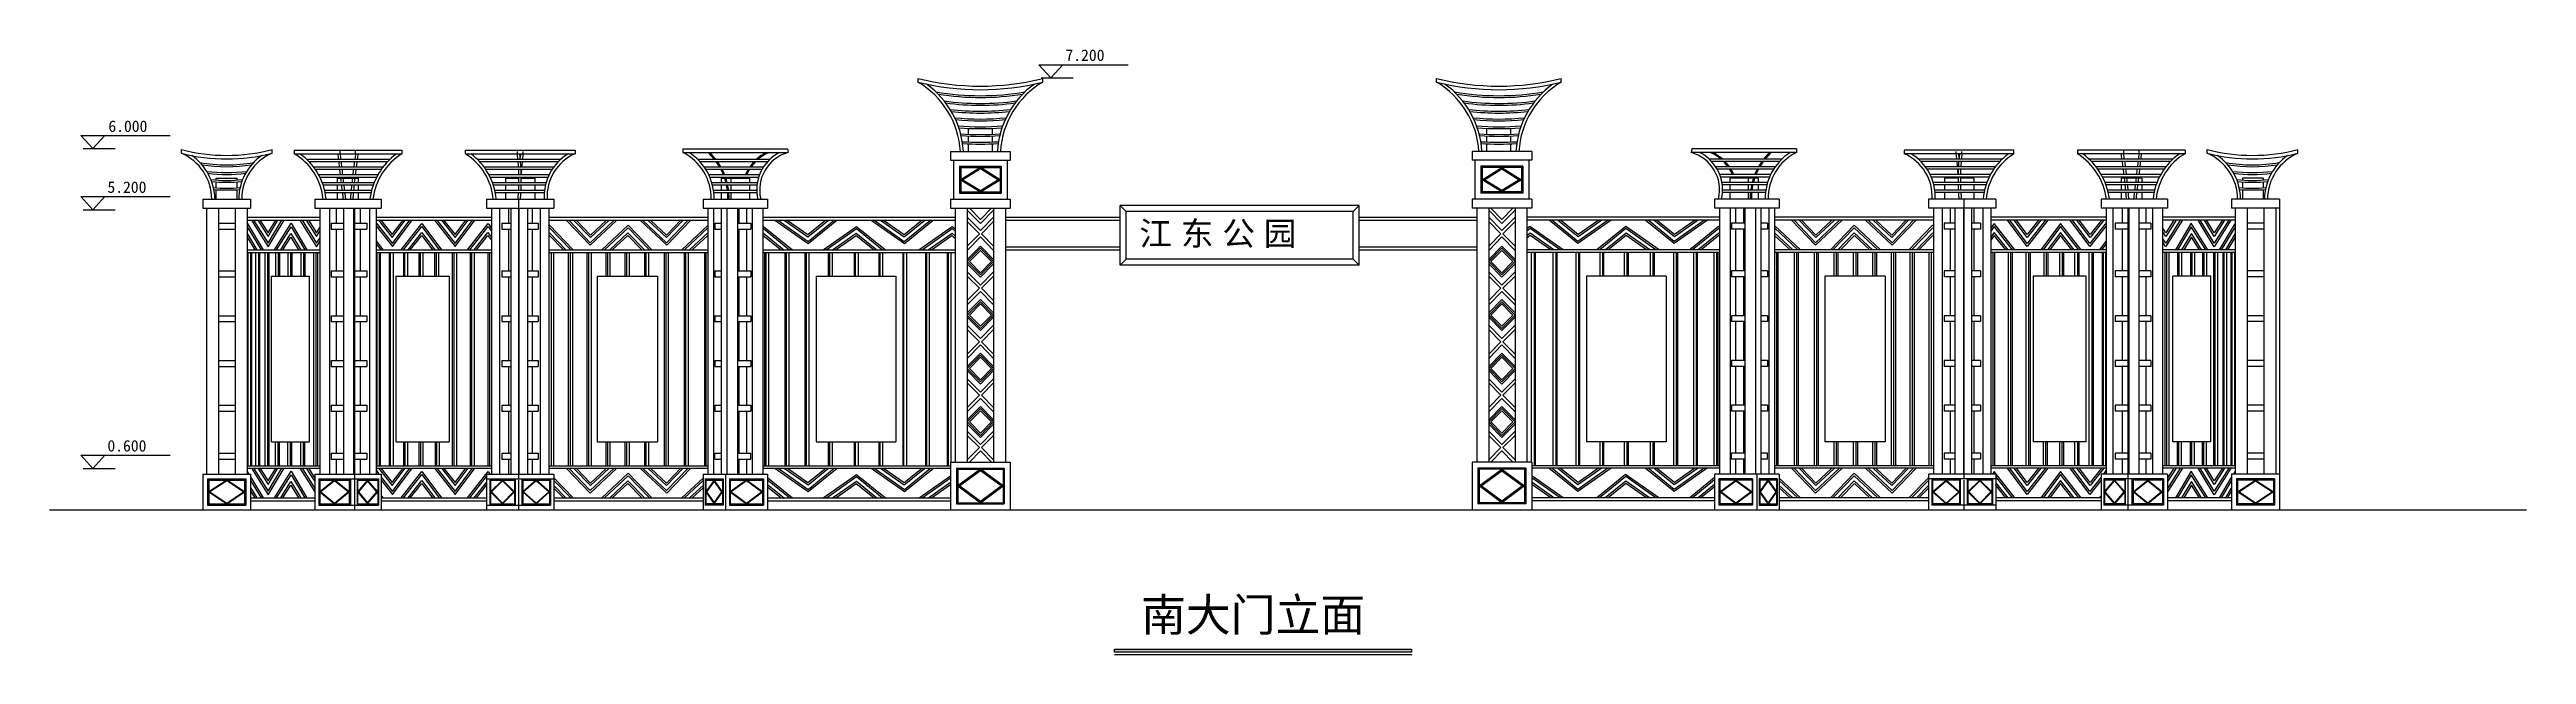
# Model space of a CAD drawing. Extents: x -1237597 to -1121401, y 701438 to 763997.
# Drawn here: x -1162879 to -1121401, y 712987 to 723109 of the extents above; entities that cross this region are included whole.
import ezdxf

# ---------------------------------------------------------------- set-up
doc = ezdxf.new("R2010")
doc.units = 0
doc.header["$LTSCALE"] = 300
doc.header["$MEASUREMENT"] = 0
for name, color, linetype in [('1', 7, 'CONTINUOUS'), ('2', 2, 'CONTINUOUS'), ('3', 3, 'CONTINUOUS'), ('4', 4, 'CONTINUOUS'), ('LAYER1', 7, 'CONTINUOUS')]:
    doc.layers.add(name, color=color, linetype=linetype)
doc.styles.add('HT', font='simhei.ttf', dxfattribs={"height": 200})
doc.styles.add('ST', font='simsun.ttf', dxfattribs={"height": 300})
doc.styles.add('STYLE1', font='TTAK00B.TTF', dxfattribs={"height": 200})

msp = doc.modelspace()

# ---------------------------------------------------------------- texts
at = {"layer": '3', "color": 3, "char_height": 192, "width": 1747.696, "attachment_point": 1, "style": 'ST'}
for s, insert in [('7.200', (-1145866.4, 723110.9)), ('6.000', (-1161893.9, 721922.3)), ('5.200', (-1161909.7, 720902.8)), ('0.600', (-1161909.7, 716574.3))]:
    msp.add_mtext(s, dxfattribs=dict(at, insert=insert))
at = {"layer": '4', "color": 4, "insert": (-1144628.2, 720230.5), "char_height": 400, "width": 3901.108, "attachment_point": 1, "style": 'STYLE1'}
msp.add_mtext('江 东 公 园', dxfattribs=at)
at = {"layer": 'LAYER1', "color": 3, "linetype": 'BYBLOCK', "insert": (-1144601, 713925.2), "char_height": 550, "width": 3901.108, "attachment_point": 1, "style": 'HT'}
msp.add_mtext('南大门立面', dxfattribs=at)

# ---------------------------------------------------------------- hatches: boundary and pattern name
at = {"layer": '3'}
h = msp.add_hatch(dxfattribs=at)
h.set_pattern_fill('ANSI31', color=3, style=0)
h.set_pattern_definition([(45, (-41119.75649, -18092.59311), (-0.088388347648, 0.088388347648), [])])
h.paths.add_polyline_path([(-1145048.2, 713073.9), (-1145048.2, 713022.1), (-1140072.1, 713022.1), (-1140072.1, 713073.9)])

# ---------------------------------------------------------------- linework, layer by layer
at = {"layer": '1', "color": 7}
msp.add_line((-1162879.3, 715405.6), (-1121401.2, 715405.6), dxfattribs=at)
at = {"layer": '2', "color": 2}
for p, q in [((-1147491.1, 721691.3), (-1147491.1, 721791.3)), ((-1147091.1, 721691.3), (-1147091.1, 721791.3)), ((-1138808.8, 721691.3), (-1138808.8, 721791.3)), ((-1138408.8, 721691.3), (-1138408.8, 721791.3)), ((-1147791.1, 721405.6), (-1146791.1, 721405.6)), ((-1147791.1, 721405.6), (-1147791.1, 721255.6)), ((-1147791.1, 721405.6), (-1146791.1, 721405.6)), ((-1147791.1, 721405.6), (-1146791.1, 721405.6)), ((-1147491.1, 721561.3), (-1147491.1, 721661.3)), ((-1147491.1, 721405.6), (-1147491.1, 721531.3)), ((-1147091.1, 721561.3), (-1147091.1, 721661.3)), ((-1147091.1, 721405.6), (-1147091.1, 721531.3)), ((-1146791.1, 721405.6), (-1146791.1, 721255.6)), ((-1139058.8, 721405.6), (-1139058.8, 721255.6)), ((-1138058.8, 721405.6), (-1139058.8, 721405.6)), ((-1138058.8, 721405.6), (-1139058.8, 721405.6)), ((-1138058.8, 721405.6), (-1139058.8, 721405.6)), ((-1138808.8, 721561.3), (-1138808.8, 721661.3)), ((-1138808.8, 721405.6), (-1138808.8, 721531.3)), ((-1138408.8, 721561.3), (-1138408.8, 721661.3)), ((-1138408.8, 721405.6), (-1138408.8, 721531.3)), ((-1138058.8, 721405.6), (-1138058.8, 721255.6)), ((-1160091.9, 720955.6), (-1159741.9, 720955.6)), ((-1160091.9, 720955.6), (-1160091.9, 720925.3)), ((-1160091.9, 720895.3), (-1160091.9, 720795.3)), ((-1159741.9, 720955.6), (-1159741.9, 720924.7)), ((-1159741.9, 720894.6), (-1159741.9, 720794.7)), ((-1158060.1, 720955.6), (-1157710.1, 720955.6)), ((-1158060.1, 720955.6), (-1158060.1, 720885.9)), ((-1157710.1, 720955.6), (-1157710.1, 720885.9)), ((-1155245.4, 720955.6), (-1155019.4, 720955.6)), ((-1155245.4, 720955.6), (-1155245.4, 720885.9)), ((-1154982.9, 720955.6), (-1154751.1, 720955.6)), ((-1154751.1, 720955.6), (-1154751.1, 720885.9)), ((-1151632, 720955.6), (-1151632, 720885.9)), ((-1151632, 720955.6), (-1151574.2, 720955.6)), ((-1151553.1, 720955.6), (-1151158.7, 720955.6)), ((-1151467.7, 720955.6), (-1151467.7, 720885.9)), ((-1151158.7, 720955.6), (-1151158.7, 720885.9)), ((-1147791.1, 721255.6), (-1146791.1, 721255.6)), ((-1147741.1, 721255.6), (-1147741.1, 720605.6)), ((-1147641.1, 721155.6), (-1146941.1, 721155.6)), ((-1147641.1, 721155.6), (-1147641.1, 720705.6)), ((-1146941.1, 721155.6), (-1146941.1, 720705.6)), ((-1146841.1, 721255.6), (-1146841.1, 720605.6)), ((-1138058.8, 721255.6), (-1139058.8, 721255.6)), ((-1139008.8, 721255.6), (-1139008.8, 720605.6)), ((-1138908.8, 721155.6), (-1138908.8, 720705.6)), ((-1138208.8, 721155.6), (-1138908.8, 721155.6)), ((-1138208.8, 721155.6), (-1138208.8, 720705.6)), ((-1138108.8, 721255.6), (-1138108.8, 720605.6)), ((-1134741.2, 720955.6), (-1134741.2, 720885.9)), ((-1134346.8, 720955.6), (-1134741.2, 720955.6)), ((-1134432.1, 720955.6), (-1134432.1, 720885.9)), ((-1134267.8, 720955.6), (-1134325.7, 720955.6)), ((-1134267.8, 720955.6), (-1134267.8, 720885.9)), ((-1131148.8, 720955.6), (-1131148.8, 720885.9)), ((-1130917, 720955.6), (-1131148.8, 720955.6)), ((-1130654.5, 720955.6), (-1130880.4, 720955.6)), ((-1130654.5, 720955.6), (-1130654.5, 720885.9)), ((-1128189.8, 720955.6), (-1128189.8, 720885.9)), ((-1127839.8, 720955.6), (-1128189.8, 720955.6)), ((-1127839.8, 720955.6), (-1127839.8, 720885.9)), ((-1126157.9, 720955.6), (-1126157.9, 720924.7)), ((-1125807.9, 720955.6), (-1126157.9, 720955.6)), ((-1126157.9, 720894.6), (-1126157.9, 720794.7)), ((-1125807.9, 720955.6), (-1125807.9, 720925.3)), ((-1125807.9, 720895.3), (-1125807.9, 720795.3)), ((-1160311.9, 720605.6), (-1160311.9, 720505.6)), ((-1160311.9, 720605.6), (-1159511.9, 720605.6)), ((-1160311.9, 720605.6), (-1160311.9, 720455.6)), ((-1160091.9, 720765.3), (-1160091.9, 720605.6)), ((-1159741.9, 720764.6), (-1159741.9, 720605.6)), ((-1159511.9, 720605.6), (-1159511.9, 720505.6)), ((-1159511.9, 720605.6), (-1159511.9, 720455.6)), ((-1158437.7, 720605.6), (-1158437.7, 720455.6)), ((-1158437.7, 720605.6), (-1157327.1, 720605.6)), ((-1158060.1, 720845.8), (-1158060.1, 720755.9)), ((-1158060.1, 720715.8), (-1158060.1, 720605.6)), ((-1157710.1, 720845.7), (-1157710.1, 720755.9)), ((-1157710.1, 720715.7), (-1157710.1, 720605.6)), ((-1157327.1, 720605.6), (-1157327.1, 720455.6)), ((-1155562.6, 720605.6), (-1155562.6, 720455.6)), ((-1155562.6, 720605.6), (-1154432.7, 720605.6)), ((-1155245.4, 720845.8), (-1155245.4, 720755.9)), ((-1155245.4, 720715.8), (-1155245.4, 720605.6)), ((-1155027.2, 720605.6), (-1155027.2, 720455.6)), ((-1154751.1, 720845.7), (-1154751.1, 720755.9)), ((-1154751.1, 720715.7), (-1154751.1, 720605.6)), ((-1154432.7, 720605.6), (-1154432.7, 720455.6)), ((-1151936.3, 720605.6), (-1150854.4, 720605.6)), ((-1151936.3, 720605.6), (-1151936.3, 720455.6)), ((-1151632, 720845.8), (-1151632, 720755.9)), ((-1151632, 720715.8), (-1151632, 720605.6)), ((-1151467.7, 720845.7), (-1151467.7, 720755.9)), ((-1151467.7, 720715.7), (-1151467.7, 720605.6)), ((-1151158.7, 720845.7), (-1151158.7, 720755.9)), ((-1151158.7, 720715.7), (-1151158.7, 720605.6)), ((-1150854.4, 720605.6), (-1150854.4, 720455.6)), ((-1147791.1, 720605.6), (-1146791.1, 720605.6)), ((-1147791.1, 720605.6), (-1147791.1, 720455.6)), ((-1147641.1, 720705.6), (-1146941.1, 720705.6)), ((-1146791.1, 720605.6), (-1146791.1, 720455.6)), ((-1144949.9, 719499.1), (-1144949.9, 720499.1)), ((-1140949.9, 720499.1), (-1144949.9, 720499.1)), ((-1140949.9, 719499.1), (-1140949.9, 720499.1)), ((-1139058.8, 720605.6), (-1139058.8, 720455.6)), ((-1138058.8, 720605.6), (-1139058.8, 720605.6)), ((-1138208.8, 720705.6), (-1138908.8, 720705.6)), ((-1138058.8, 720605.6), (-1138058.8, 720455.6)), ((-1133913.5, 720605.6), (-1134995.5, 720605.6)), ((-1134995.5, 720605.6), (-1134995.5, 720455.6)), ((-1134741.2, 720845.7), (-1134741.2, 720755.9)), ((-1134741.2, 720715.7), (-1134741.2, 720605.6)), ((-1134432.1, 720845.7), (-1134432.1, 720755.9)), ((-1134432.1, 720715.7), (-1134432.1, 720605.6)), ((-1134267.8, 720845.8), (-1134267.8, 720755.9)), ((-1134267.8, 720715.8), (-1134267.8, 720605.6)), ((-1133913.5, 720605.6), (-1133913.5, 720455.6)), ((-1130287.3, 720605.6), (-1131417.2, 720605.6)), ((-1131417.2, 720605.6), (-1131417.2, 720455.6)), ((-1131148.8, 720845.7), (-1131148.8, 720755.9)), ((-1131148.8, 720715.7), (-1131148.8, 720605.6)), ((-1130822.6, 720605.6), (-1130822.6, 720455.6)), ((-1130654.5, 720845.8), (-1130654.5, 720755.9)), ((-1130654.5, 720715.8), (-1130654.5, 720605.6)), ((-1130287.3, 720605.6), (-1130287.3, 720455.6)), ((-1127412.2, 720605.6), (-1128522.8, 720605.6)), ((-1128522.8, 720605.6), (-1128522.8, 720455.6)), ((-1128189.8, 720845.7), (-1128189.8, 720755.9)), ((-1128189.8, 720715.7), (-1128189.8, 720605.6)), ((-1127839.8, 720845.8), (-1127839.8, 720755.9)), ((-1127839.8, 720715.8), (-1127839.8, 720605.6)), ((-1127412.2, 720605.6), (-1127412.2, 720455.6)), ((-1125537.9, 720605.6), (-1126337.9, 720605.6)), ((-1126337.9, 720605.6), (-1126337.9, 720455.6)), ((-1126337.9, 720605.6), (-1126337.9, 720505.6)), ((-1126157.9, 720764.6), (-1126157.9, 720605.6)), ((-1125807.9, 720765.3), (-1125807.9, 720605.6)), ((-1125537.9, 720605.6), (-1125537.9, 720455.6)), ((-1125537.9, 720605.6), (-1125537.9, 720505.6)), ((-1160311.9, 720455.6), (-1159511.9, 720455.6)), ((-1160251.9, 720455.6), (-1160251.9, 716005.6)), ((-1160051.9, 720455.6), (-1160051.9, 716005.6)), ((-1160051.9, 720205.6), (-1159771.9, 720205.6)), ((-1160051.9, 720105.6), (-1159771.9, 720105.6)), ((-1159771.9, 720455.6), (-1159771.9, 716005.6)), ((-1159571.9, 720455.6), (-1159571.9, 716005.6)), ((-1159571.9, 720305.6), (-1158354.4, 720305.6)), ((-1159571.9, 720255.6), (-1158354.4, 720255.6)), ((-1158437.7, 720455.6), (-1157327.1, 720455.6)), ((-1158354.4, 720455.6), (-1158354.4, 716005.6)), ((-1158188.6, 720455.6), (-1158188.6, 716005.6)), ((-1158160.6, 720205.6), (-1157956.4, 720205.6)), ((-1158160.6, 720205.6), (-1158160.6, 720105.6)), ((-1158160.6, 720105.6), (-1157956.4, 720105.6)), ((-1158076.8, 720455.6), (-1158076.8, 720205.6)), ((-1158076.8, 720105.6), (-1158076.8, 719405.6)), ((-1157956.4, 720455.6), (-1157956.4, 716005.6)), ((-1157790.6, 720455.6), (-1157790.6, 716005.6)), ((-1157774.4, 720455.6), (-1157774.4, 715405.6)), ((-1157774.4, 720205.6), (-1157563.7, 720205.6)), ((-1157774.4, 720105.6), (-1157563.7, 720105.6)), ((-1157678.8, 720455.6), (-1157678.8, 720205.6)), ((-1157678.8, 720105.6), (-1157678.8, 719405.6)), ((-1157563.7, 720205.6), (-1157563.7, 720105.6)), ((-1157522.2, 720455.6), (-1157522.2, 716005.6)), ((-1157410.4, 720455.6), (-1157410.4, 716005.6)), ((-1157410.4, 720305.6), (-1155477.8, 720305.6)), ((-1157410.4, 720255.6), (-1155477.8, 720255.6)), ((-1155562.6, 720455.6), (-1154432.7, 720455.6)), ((-1155477.8, 720455.6), (-1155477.8, 716005.6)), ((-1155344, 720455.6), (-1155344, 716005.6)), ((-1155306.8, 720205.6), (-1155156.6, 720205.6)), ((-1155306.8, 720205.6), (-1155306.8, 720105.6)), ((-1155306.8, 720105.6), (-1155156.6, 720105.6)), ((-1155195.4, 720455.6), (-1155195.4, 720205.6)), ((-1155195.4, 720105.6), (-1155195.4, 719405.6)), ((-1155156.6, 720455.6), (-1155156.6, 716005.6)), ((-1155027.2, 720455.6), (-1155027.2, 715925.6)), ((-1155022.8, 720455.6), (-1155022.8, 716005.6)), ((-1154874.1, 720455.6), (-1154874.1, 716005.6)), ((-1154874.1, 720205.6), (-1154699.5, 720205.6)), ((-1154874.1, 720105.6), (-1154699.5, 720105.6)), ((-1154799.9, 720455.6), (-1154799.9, 720205.6)), ((-1154799.9, 720105.6), (-1154799.9, 719405.6)), ((-1154699.5, 720205.6), (-1154699.5, 720105.6)), ((-1154666.1, 720455.6), (-1154666.1, 716005.6)), ((-1154517.4, 720455.6), (-1154517.4, 716005.6)), ((-1154516, 720305.6), (-1151855.2, 720305.6)), ((-1154516, 720255.6), (-1151855.2, 720255.6)), ((-1151936.3, 720455.6), (-1150854.4, 720455.6)), ((-1151855.2, 720455.6), (-1151855.2, 716005.6)), ((-1151761.3, 720455.6), (-1151761.3, 716005.6)), ((-1151736.5, 720205.6), (-1151629.8, 720205.6)), ((-1151736.5, 720205.6), (-1151736.5, 720105.6)), ((-1151736.5, 720105.6), (-1151629.8, 720105.6)), ((-1151629.8, 720455.6), (-1151629.8, 720105.6)), ((-1151629.8, 720105.6), (-1151629.8, 716005.6)), ((-1151535.9, 720455.6), (-1151535.9, 716005.6)), ((-1151359.3, 720455.6), (-1151359.3, 716005.6)), ((-1151359.3, 720205.6), (-1151134.1, 720205.6)), ((-1151359.3, 720105.6), (-1151134.1, 720105.6)), ((-1151337.5, 720455.6), (-1151337.5, 720205.6)), ((-1151337.5, 720105.6), (-1151337.5, 719405.6)), ((-1151206, 720455.6), (-1151206, 720205.6)), ((-1151206, 720105.6), (-1151206, 719405.6)), ((-1151134.1, 720205.6), (-1151134.1, 720105.6)), ((-1151112.1, 720455.6), (-1151112.1, 716005.6)), ((-1150937.7, 720305.6), (-1147711.1, 720305.6)), ((-1150937.7, 720255.6), (-1147711.1, 720255.6)), ((-1150935.5, 720455.6), (-1150935.5, 716005.6)), ((-1150935.5, 720455.6), (-1150935.5, 716005.6)), ((-1147791.1, 720455.6), (-1146791.1, 720455.6)), ((-1147711.1, 720455.6), (-1147711.1, 716205.6)), ((-1147511.1, 720455.6), (-1147511.1, 716205.6)), ((-1147071.1, 720455.6), (-1147071.1, 716205.6)), ((-1146871.1, 720455.6), (-1146871.1, 716205.6)), ((-1146871.1, 720305.6), (-1144949.9, 720305.6)), ((-1146871.1, 720255.6), (-1144949.9, 720255.6)), ((-1141049.9, 720399.1), (-1144849.9, 720399.1)), ((-1144849.9, 719599.1), (-1144849.9, 720399.1)), ((-1141049.9, 719599.1), (-1141049.9, 720399.1)), ((-1140949.9, 720305.6), (-1138978.8, 720305.6)), ((-1140949.9, 720255.6), (-1138978.8, 720255.6)), ((-1138058.8, 720455.6), (-1139058.8, 720455.6)), ((-1138978.8, 720455.6), (-1138978.8, 716205.6)), ((-1138778.8, 720455.6), (-1138778.8, 716205.6)), ((-1138338.8, 720455.6), (-1138338.8, 716205.6)), ((-1138138.8, 720455.6), (-1138138.8, 716205.6)), ((-1134912.2, 720305.6), (-1138138.8, 720305.6)), ((-1134912.2, 720255.6), (-1138138.8, 720255.6)), ((-1133913.5, 720455.6), (-1134995.5, 720455.6)), ((-1134914.3, 720455.6), (-1134914.3, 716005.6)), ((-1134914.3, 720455.6), (-1134914.3, 716005.6)), ((-1134737.7, 720455.6), (-1134737.7, 716005.6)), ((-1134715.8, 720205.6), (-1134715.8, 720105.6)), ((-1134490.5, 720205.6), (-1134715.8, 720205.6)), ((-1134490.5, 720105.6), (-1134715.8, 720105.6)), ((-1134643.8, 720455.6), (-1134643.8, 720205.6)), ((-1134643.8, 720105.6), (-1134643.8, 719405.6)), ((-1134512.4, 720455.6), (-1134512.4, 720205.6)), ((-1134512.4, 720105.6), (-1134512.4, 719405.6)), ((-1134490.5, 720455.6), (-1134490.5, 716005.6)), ((-1134313.9, 720455.6), (-1134313.9, 716005.6)), ((-1134220, 720455.6), (-1134220, 720105.6)), ((-1134113.3, 720205.6), (-1134220, 720205.6)), ((-1134113.3, 720105.6), (-1134220, 720105.6)), ((-1134220, 720105.6), (-1134220, 716005.6)), ((-1134113.3, 720205.6), (-1134113.3, 720105.6)), ((-1134088.6, 720455.6), (-1134088.6, 716005.6)), ((-1133994.7, 720455.6), (-1133994.7, 716005.6)), ((-1131333.9, 720305.6), (-1133994.7, 720305.6)), ((-1131333.9, 720255.6), (-1133994.7, 720255.6)), ((-1130287.3, 720455.6), (-1131417.2, 720455.6)), ((-1131332.4, 720455.6), (-1131332.4, 716005.6)), ((-1131183.8, 720455.6), (-1131183.8, 716005.6)), ((-1131150.3, 720205.6), (-1131150.3, 720105.6)), ((-1130975.7, 720205.6), (-1131150.3, 720205.6)), ((-1130975.7, 720105.6), (-1131150.3, 720105.6)), ((-1131050, 720455.6), (-1131050, 720205.6)), ((-1131050, 720105.6), (-1131050, 719405.6)), ((-1130975.7, 720455.6), (-1130975.7, 716005.6)), ((-1130827.1, 720455.6), (-1130827.1, 716005.6)), ((-1130822.6, 720455.6), (-1130822.6, 715925.6)), ((-1130693.3, 720455.6), (-1130693.3, 716005.6)), ((-1130543, 720205.6), (-1130693.3, 720205.6)), ((-1130543, 720105.6), (-1130693.3, 720105.6)), ((-1130654.5, 720455.6), (-1130654.5, 720205.6)), ((-1130654.5, 720105.6), (-1130654.5, 719405.6)), ((-1130543, 720205.6), (-1130543, 720105.6)), ((-1130505.9, 720455.6), (-1130505.9, 716005.6)), ((-1130372, 720455.6), (-1130372, 716005.6)), ((-1128439.5, 720305.6), (-1130372, 720305.6)), ((-1128439.5, 720255.6), (-1130372, 720255.6)), ((-1127412.2, 720455.6), (-1128522.8, 720455.6)), ((-1128439.5, 720455.6), (-1128439.5, 716005.6)), ((-1128327.6, 720455.6), (-1128327.6, 716005.6)), ((-1128075.4, 720205.6), (-1128286.2, 720205.6)), ((-1128286.2, 720205.6), (-1128286.2, 720105.6)), ((-1128075.4, 720105.6), (-1128286.2, 720105.6)), ((-1128171.1, 720455.6), (-1128171.1, 720205.6)), ((-1128171.1, 720105.6), (-1128171.1, 719405.6)), ((-1128075.4, 720455.6), (-1128075.4, 715405.6)), ((-1128059.2, 720455.6), (-1128059.2, 716005.6)), ((-1127893.4, 720455.6), (-1127893.4, 716005.6)), ((-1127689.2, 720205.6), (-1127893.4, 720205.6)), ((-1127689.2, 720105.6), (-1127893.4, 720105.6)), ((-1127773.1, 720455.6), (-1127773.1, 720205.6)), ((-1127773.1, 720105.6), (-1127773.1, 719405.6)), ((-1127689.2, 720205.6), (-1127689.2, 720105.6)), ((-1127661.3, 720455.6), (-1127661.3, 716005.6)), ((-1127495.4, 720455.6), (-1127495.4, 716005.6)), ((-1126277.9, 720305.6), (-1127495.4, 720305.6)), ((-1126277.9, 720255.6), (-1127495.4, 720255.6)), ((-1125537.9, 720455.6), (-1126337.9, 720455.6)), ((-1126277.9, 720455.6), (-1126277.9, 716005.6)), ((-1126077.9, 720455.6), (-1126077.9, 716005.6)), ((-1125797.9, 720205.6), (-1126077.9, 720205.6)), ((-1125797.9, 720105.6), (-1126077.9, 720105.6)), ((-1125797.9, 720455.6), (-1125797.9, 716005.6)), ((-1125597.9, 720455.6), (-1125597.9, 716005.6)), ((-1159571.9, 719755.6), (-1158354.4, 719755.6)), ((-1159571.9, 719715.6), (-1158354.4, 719715.6)), ((-1157410.4, 719755.6), (-1155477.8, 719755.6)), ((-1157410.4, 719715.6), (-1155477.8, 719715.6)), ((-1154516, 719755.6), (-1151855.2, 719755.6)), ((-1154516, 719715.6), (-1151855.2, 719715.6)), ((-1150937.7, 719755.6), (-1147711.1, 719755.6)), ((-1150937.7, 719715.6), (-1147711.1, 719715.6)), ((-1146871.1, 719805.6), (-1144949.9, 719805.6)), ((-1146871.1, 719755.6), (-1144949.9, 719755.6)), ((-1140949.9, 719805.6), (-1138978.8, 719805.6)), ((-1140949.9, 719755.6), (-1138978.8, 719755.6)), ((-1134912.2, 719755.6), (-1138138.8, 719755.6)), ((-1134912.2, 719715.6), (-1138138.8, 719715.6)), ((-1131333.9, 719755.6), (-1133994.7, 719755.6)), ((-1131333.9, 719715.6), (-1133994.7, 719715.6)), ((-1128439.5, 719755.6), (-1130372, 719755.6)), ((-1128439.5, 719715.6), (-1130372, 719715.6)), ((-1126277.9, 719755.6), (-1127495.4, 719755.6)), ((-1126277.9, 719715.6), (-1127495.4, 719715.6)), ((-1160051.9, 719405.6), (-1159771.9, 719405.6)), ((-1160051.9, 719305.6), (-1159771.9, 719305.6)), ((-1159161, 719315.6), (-1158526, 719315.6)), ((-1159161, 716545.6), (-1159161, 719315.6)), ((-1158526, 716545.6), (-1158526, 719315.6)), ((-1158160.6, 719405.6), (-1158160.6, 719305.6)), ((-1158160.6, 719405.6), (-1157956.4, 719405.6)), ((-1158160.6, 719305.6), (-1157956.4, 719305.6)), ((-1158076.8, 719305.6), (-1158076.8, 718655.6)), ((-1157774.4, 719405.6), (-1157563.7, 719405.6)), ((-1157774.4, 719405.6), (-1157563.7, 719405.6)), ((-1157774.4, 719305.6), (-1157563.7, 719305.6)), ((-1157774.4, 719305.6), (-1157563.7, 719305.6)), ((-1157678.8, 719305.6), (-1157678.8, 718655.6)), ((-1157563.7, 719405.6), (-1157563.7, 719305.6)), ((-1157075.7, 719315.6), (-1156188.5, 719315.6)), ((-1157075.7, 716545.6), (-1157075.7, 719315.6)), ((-1156188.5, 719315.6), (-1156188.5, 716545.6)), ((-1155306.8, 719405.6), (-1155306.8, 719305.6)), ((-1155306.8, 719405.6), (-1155156.6, 719405.6)), ((-1155306.8, 719305.6), (-1155156.6, 719305.6)), ((-1155195.4, 719305.6), (-1155195.4, 718655.6)), ((-1154874.1, 719405.6), (-1154699.5, 719405.6)), ((-1154874.1, 719305.6), (-1154699.5, 719305.6)), ((-1154799.9, 719305.6), (-1154799.9, 718655.6)), ((-1154699.5, 719405.6), (-1154699.5, 719305.6)), ((-1153710.5, 719315.6), (-1152697, 719315.6)), ((-1153710.5, 719315.6), (-1153710.5, 716545.6)), ((-1152697, 719315.6), (-1152697, 716545.6)), ((-1151736.5, 719405.6), (-1151736.5, 719305.6)), ((-1151736.5, 719405.6), (-1151629.8, 719405.6)), ((-1151736.5, 719305.6), (-1151629.8, 719305.6)), ((-1151359.3, 719405.6), (-1151134.1, 719405.6)), ((-1151359.3, 719305.6), (-1151134.1, 719305.6)), ((-1151337.5, 719305.6), (-1151337.5, 718655.6)), ((-1151206, 719305.6), (-1151206, 718655.6)), ((-1151134.1, 719405.6), (-1151134.1, 719305.6)), ((-1151134.1, 719405.6), (-1151134.1, 719305.6)), ((-1150043.8, 719315.6), (-1148709.6, 719315.6)), ((-1150043.8, 719315.6), (-1150043.8, 716545.6)), ((-1148709.6, 719315.6), (-1148709.6, 716545.6)), ((-1140949.9, 719499.1), (-1144949.9, 719499.1)), ((-1141049.9, 719599.1), (-1144849.9, 719599.1)), ((-1137140.2, 719315.6), (-1137140.2, 716545.6)), ((-1135806.1, 719315.6), (-1137140.2, 719315.6)), ((-1135806.1, 719315.6), (-1135806.1, 716545.6)), ((-1134490.5, 719405.6), (-1134715.8, 719405.6)), ((-1134715.8, 719405.6), (-1134715.8, 719305.6)), ((-1134715.8, 719405.6), (-1134715.8, 719305.6)), ((-1134490.5, 719305.6), (-1134715.8, 719305.6)), ((-1134643.8, 719305.6), (-1134643.8, 718655.6)), ((-1134512.4, 719305.6), (-1134512.4, 718655.6)), ((-1134113.3, 719405.6), (-1134220, 719405.6)), ((-1134113.3, 719305.6), (-1134220, 719305.6)), ((-1134113.3, 719405.6), (-1134113.3, 719305.6)), ((-1133152.9, 719315.6), (-1133152.9, 716545.6)), ((-1132139.3, 719315.6), (-1133152.9, 719315.6)), ((-1132139.3, 719315.6), (-1132139.3, 716545.6)), ((-1131150.3, 719405.6), (-1131150.3, 719305.6)), ((-1130975.7, 719405.6), (-1131150.3, 719405.6)), ((-1130975.7, 719305.6), (-1131150.3, 719305.6)), ((-1131050, 719305.6), (-1131050, 718655.6)), ((-1130543, 719405.6), (-1130693.3, 719405.6)), ((-1130543, 719305.6), (-1130693.3, 719305.6)), ((-1130654.5, 719305.6), (-1130654.5, 718655.6)), ((-1130543, 719405.6), (-1130543, 719305.6)), ((-1128774.2, 719315.6), (-1129661.4, 719315.6)), ((-1129661.4, 719315.6), (-1129661.4, 716545.6)), ((-1128774.2, 716545.6), (-1128774.2, 719315.6)), ((-1128286.2, 719405.6), (-1128286.2, 719305.6)), ((-1128075.4, 719405.6), (-1128286.2, 719405.6)), ((-1128075.4, 719405.6), (-1128286.2, 719405.6)), ((-1128075.4, 719305.6), (-1128286.2, 719305.6)), ((-1128075.4, 719305.6), (-1128286.2, 719305.6)), ((-1128171.1, 719305.6), (-1128171.1, 718655.6)), ((-1127689.2, 719405.6), (-1127893.4, 719405.6)), ((-1127689.2, 719305.6), (-1127893.4, 719305.6)), ((-1127773.1, 719305.6), (-1127773.1, 718655.6)), ((-1127689.2, 719405.6), (-1127689.2, 719305.6)), ((-1127323.8, 716545.6), (-1127323.8, 719315.6)), ((-1126688.9, 719315.6), (-1127323.8, 719315.6)), ((-1126688.9, 716545.6), (-1126688.9, 719315.6)), ((-1125797.9, 719405.6), (-1126077.9, 719405.6)), ((-1125797.9, 719305.6), (-1126077.9, 719305.6)), ((-1160051.9, 718655.6), (-1159771.9, 718655.6)), ((-1160051.9, 718555.6), (-1159771.9, 718555.6)), ((-1158160.6, 718655.6), (-1158160.6, 718555.6)), ((-1158160.6, 718655.6), (-1157956.4, 718655.6)), ((-1158160.6, 718555.6), (-1157956.4, 718555.6)), ((-1158076.8, 718555.6), (-1158076.8, 717905.6)), ((-1157774.4, 718655.6), (-1157563.7, 718655.6)), ((-1157774.4, 718655.6), (-1157563.7, 718655.6)), ((-1157774.4, 718555.6), (-1157563.7, 718555.6)), ((-1157774.4, 718555.6), (-1157563.7, 718555.6)), ((-1157678.8, 718555.6), (-1157678.8, 717905.6)), ((-1157563.7, 718655.6), (-1157563.7, 718555.6)), ((-1155306.8, 718655.6), (-1155306.8, 718555.6)), ((-1155306.8, 718655.6), (-1155156.6, 718655.6)), ((-1155306.8, 718655.6), (-1155306.8, 718555.6)), ((-1155306.8, 718655.6), (-1155156.6, 718655.6)), ((-1155306.8, 718555.6), (-1155156.6, 718555.6)), ((-1155306.8, 718555.6), (-1155156.6, 718555.6)), ((-1155195.4, 718555.6), (-1155195.4, 717905.6)), ((-1154874.1, 718655.6), (-1154699.5, 718655.6)), ((-1154874.1, 718655.6), (-1154699.5, 718655.6)), ((-1154874.1, 718555.6), (-1154699.5, 718555.6)), ((-1154874.1, 718555.6), (-1154699.5, 718555.6)), ((-1154799.9, 718555.6), (-1154799.9, 717905.6)), ((-1154699.5, 718655.6), (-1154699.5, 718555.6)), ((-1154699.5, 718655.6), (-1154699.5, 718555.6)), ((-1151736.5, 718655.6), (-1151736.5, 718555.6)), ((-1151736.5, 718655.6), (-1151629.8, 718655.6)), ((-1151736.5, 718555.6), (-1151629.8, 718555.6)), ((-1151359.3, 718655.6), (-1151134.1, 718655.6)), ((-1151359.3, 718555.6), (-1151134.1, 718555.6)), ((-1151337.5, 718555.6), (-1151337.5, 717905.6)), ((-1151206, 718555.6), (-1151206, 717905.6)), ((-1151134.1, 718655.6), (-1151134.1, 718555.6)), ((-1151134.1, 718655.6), (-1151134.1, 718555.6)), ((-1134490.5, 718655.6), (-1134715.8, 718655.6)), ((-1134715.8, 718655.6), (-1134715.8, 718555.6)), ((-1134715.8, 718655.6), (-1134715.8, 718555.6)), ((-1134490.5, 718555.6), (-1134715.8, 718555.6)), ((-1134643.8, 718555.6), (-1134643.8, 717905.6)), ((-1134512.4, 718555.6), (-1134512.4, 717905.6)), ((-1134113.3, 718655.6), (-1134220, 718655.6)), ((-1134113.3, 718555.6), (-1134220, 718555.6)), ((-1134113.3, 718655.6), (-1134113.3, 718555.6)), ((-1131150.3, 718655.6), (-1131150.3, 718555.6)), ((-1130975.7, 718655.6), (-1131150.3, 718655.6)), ((-1131150.3, 718655.6), (-1131150.3, 718555.6)), ((-1130975.7, 718655.6), (-1131150.3, 718655.6)), ((-1130975.7, 718555.6), (-1131150.3, 718555.6)), ((-1130975.7, 718555.6), (-1131150.3, 718555.6)), ((-1131050, 718555.6), (-1131050, 717905.6)), ((-1130543, 718655.6), (-1130693.3, 718655.6)), ((-1130543, 718655.6), (-1130693.3, 718655.6)), ((-1130543, 718555.6), (-1130693.3, 718555.6)), ((-1130543, 718555.6), (-1130693.3, 718555.6)), ((-1130654.5, 718555.6), (-1130654.5, 717905.6)), ((-1130543, 718655.6), (-1130543, 718555.6)), ((-1130543, 718655.6), (-1130543, 718555.6)), ((-1128286.2, 718655.6), (-1128286.2, 718555.6)), ((-1128075.4, 718655.6), (-1128286.2, 718655.6)), ((-1128075.4, 718655.6), (-1128286.2, 718655.6)), ((-1128075.4, 718555.6), (-1128286.2, 718555.6)), ((-1128075.4, 718555.6), (-1128286.2, 718555.6)), ((-1128171.1, 718555.6), (-1128171.1, 717905.6)), ((-1127689.2, 718655.6), (-1127893.4, 718655.6)), ((-1127689.2, 718555.6), (-1127893.4, 718555.6)), ((-1127773.1, 718555.6), (-1127773.1, 717905.6)), ((-1127689.2, 718655.6), (-1127689.2, 718555.6)), ((-1125797.9, 718655.6), (-1126077.9, 718655.6)), ((-1125797.9, 718555.6), (-1126077.9, 718555.6)), ((-1160051.9, 717905.6), (-1159771.9, 717905.6)), ((-1160051.9, 717805.6), (-1159771.9, 717805.6)), ((-1158160.6, 717905.6), (-1158160.6, 717805.6)), ((-1158160.6, 717905.6), (-1157956.4, 717905.6)), ((-1158160.6, 717805.6), (-1157956.4, 717805.6)), ((-1158076.8, 717805.6), (-1158076.8, 717155.6)), ((-1157774.4, 717905.6), (-1157563.7, 717905.6)), ((-1157774.4, 717805.6), (-1157563.7, 717805.6)), ((-1157678.8, 717805.6), (-1157678.8, 717155.6)), ((-1157563.7, 717905.6), (-1157563.7, 717805.6)), ((-1155306.8, 717905.6), (-1155306.8, 717805.6)), ((-1155306.8, 717905.6), (-1155156.6, 717905.6)), ((-1155306.8, 717805.6), (-1155156.6, 717805.6)), ((-1155195.4, 717805.6), (-1155195.4, 717155.6)), ((-1154874.1, 717905.6), (-1154699.5, 717905.6)), ((-1154874.1, 717805.6), (-1154699.5, 717805.6)), ((-1154799.9, 717805.6), (-1154799.9, 717155.6)), ((-1154699.5, 717905.6), (-1154699.5, 717805.6)), ((-1151736.5, 717905.6), (-1151736.5, 717805.6)), ((-1151736.5, 717905.6), (-1151629.8, 717905.6)), ((-1151736.5, 717805.6), (-1151629.8, 717805.6)), ((-1151359.3, 717905.6), (-1151134.1, 717905.6)), ((-1151359.3, 717805.6), (-1151134.1, 717805.6)), ((-1151337.5, 717805.6), (-1151337.5, 717155.6)), ((-1151206, 717805.6), (-1151206, 717155.6)), ((-1151134.1, 717905.6), (-1151134.1, 717805.6)), ((-1151134.1, 717905.6), (-1151134.1, 717805.6)), ((-1134490.5, 717905.6), (-1134715.8, 717905.6)), ((-1134715.8, 717905.6), (-1134715.8, 717805.6)), ((-1134715.8, 717905.6), (-1134715.8, 717805.6)), ((-1134490.5, 717805.6), (-1134715.8, 717805.6)), ((-1134643.8, 717805.6), (-1134643.8, 717155.6)), ((-1134512.4, 717805.6), (-1134512.4, 717155.6)), ((-1134113.3, 717905.6), (-1134220, 717905.6)), ((-1134113.3, 717805.6), (-1134220, 717805.6)), ((-1134113.3, 717905.6), (-1134113.3, 717805.6)), ((-1131150.3, 717905.6), (-1131150.3, 717805.6)), ((-1130975.7, 717905.6), (-1131150.3, 717905.6)), ((-1130975.7, 717805.6), (-1131150.3, 717805.6)), ((-1131050, 717805.6), (-1131050, 717155.6)), ((-1130543, 717905.6), (-1130693.3, 717905.6)), ((-1130543, 717805.6), (-1130693.3, 717805.6)), ((-1130654.5, 717805.6), (-1130654.5, 717155.6)), ((-1130543, 717905.6), (-1130543, 717805.6)), ((-1128286.2, 717905.6), (-1128286.2, 717805.6)), ((-1128075.4, 717905.6), (-1128286.2, 717905.6)), ((-1128075.4, 717805.6), (-1128286.2, 717805.6)), ((-1128171.1, 717805.6), (-1128171.1, 717155.6)), ((-1127689.2, 717905.6), (-1127893.4, 717905.6)), ((-1127689.2, 717805.6), (-1127893.4, 717805.6)), ((-1127773.1, 717805.6), (-1127773.1, 717155.6)), ((-1127689.2, 717905.6), (-1127689.2, 717805.6)), ((-1125797.9, 717905.6), (-1126077.9, 717905.6)), ((-1125797.9, 717805.6), (-1126077.9, 717805.6)), ((-1160051.9, 717155.6), (-1159771.9, 717155.6)), ((-1160051.9, 717055.6), (-1159771.9, 717055.6)), ((-1158160.6, 717155.6), (-1158160.6, 717055.6)), ((-1158160.6, 717155.6), (-1157956.4, 717155.6)), ((-1158160.6, 717055.6), (-1157956.4, 717055.6)), ((-1158076.8, 717055.6), (-1158076.8, 716355.6)), ((-1157774.4, 717155.6), (-1157563.7, 717155.6)), ((-1157774.4, 717055.6), (-1157563.7, 717055.6)), ((-1157678.8, 717055.6), (-1157678.8, 716355.6)), ((-1157563.7, 717155.6), (-1157563.7, 717055.6)), ((-1155306.8, 717155.6), (-1155306.8, 717055.6)), ((-1155306.8, 717155.6), (-1155156.6, 717155.6)), ((-1155306.8, 717055.6), (-1155156.6, 717055.6)), ((-1155195.4, 717055.6), (-1155195.4, 716355.6)), ((-1154874.1, 717155.6), (-1154699.5, 717155.6)), ((-1154874.1, 717055.6), (-1154699.5, 717055.6)), ((-1154799.9, 717055.6), (-1154799.9, 716355.6)), ((-1154699.5, 717155.6), (-1154699.5, 717055.6)), ((-1151736.5, 717155.6), (-1151736.5, 717055.6)), ((-1151736.5, 717155.6), (-1151629.8, 717155.6)), ((-1151736.5, 717055.6), (-1151629.8, 717055.6)), ((-1151629.8, 717155.6), (-1151629.8, 717055.6)), ((-1151359.3, 717155.6), (-1151134.1, 717155.6)), ((-1151359.3, 717055.6), (-1151134.1, 717055.6)), ((-1151337.5, 717055.6), (-1151337.5, 716355.6)), ((-1151206, 717055.6), (-1151206, 716355.6)), ((-1151134.1, 717155.6), (-1151134.1, 717055.6)), ((-1151134.1, 717155.6), (-1151134.1, 717055.6)), ((-1134490.5, 717155.6), (-1134715.8, 717155.6)), ((-1134715.8, 717155.6), (-1134715.8, 717055.6)), ((-1134715.8, 717155.6), (-1134715.8, 717055.6)), ((-1134490.5, 717055.6), (-1134715.8, 717055.6)), ((-1134643.8, 717055.6), (-1134643.8, 716355.6)), ((-1134512.4, 717055.6), (-1134512.4, 716355.6)), ((-1134113.3, 717155.6), (-1134220, 717155.6)), ((-1134220, 717155.6), (-1134220, 717055.6)), ((-1134113.3, 717055.6), (-1134220, 717055.6)), ((-1134113.3, 717155.6), (-1134113.3, 717055.6)), ((-1131150.3, 717155.6), (-1131150.3, 717055.6)), ((-1130975.7, 717155.6), (-1131150.3, 717155.6)), ((-1130975.7, 717055.6), (-1131150.3, 717055.6)), ((-1131050, 717055.6), (-1131050, 716355.6)), ((-1130543, 717155.6), (-1130693.3, 717155.6)), ((-1130543, 717055.6), (-1130693.3, 717055.6)), ((-1130654.5, 717055.6), (-1130654.5, 716355.6)), ((-1130543, 717155.6), (-1130543, 717055.6)), ((-1128075.4, 717155.6), (-1128286.2, 717155.6)), ((-1128286.2, 717155.6), (-1128286.2, 717055.6)), ((-1128075.4, 717055.6), (-1128286.2, 717055.6)), ((-1128171.1, 717055.6), (-1128171.1, 716355.6)), ((-1127689.2, 717155.6), (-1127893.4, 717155.6)), ((-1127689.2, 717055.6), (-1127893.4, 717055.6)), ((-1127773.1, 717055.6), (-1127773.1, 716355.6)), ((-1127689.2, 717155.6), (-1127689.2, 717055.6)), ((-1125797.9, 717155.6), (-1126077.9, 717155.6)), ((-1125797.9, 717055.6), (-1126077.9, 717055.6)), ((-1160051.9, 716355.6), (-1159771.9, 716355.6)), ((-1159161, 716545.6), (-1158526, 716545.6)), ((-1158160.6, 716355.6), (-1158160.6, 716255.6)), ((-1158160.6, 716355.6), (-1157956.4, 716355.6)), ((-1158160.6, 716355.6), (-1158160.6, 716255.6)), ((-1158160.6, 716355.6), (-1157956.4, 716355.6)), ((-1157774.4, 716355.6), (-1157563.7, 716355.6)), ((-1157774.4, 716355.6), (-1157563.7, 716355.6)), ((-1157563.7, 716355.6), (-1157563.7, 716255.6)), ((-1157563.7, 716355.6), (-1157563.7, 716255.6)), ((-1157075.7, 716545.6), (-1156188.5, 716545.6)), ((-1155306.8, 716355.6), (-1155306.8, 716255.6)), ((-1155306.8, 716355.6), (-1155156.6, 716355.6)), ((-1154874.1, 716355.6), (-1154699.5, 716355.6)), ((-1154699.5, 716355.6), (-1154699.5, 716255.6)), ((-1153710.5, 716545.6), (-1152697, 716545.6)), ((-1151736.5, 716255.6), (-1151736.5, 716355.6)), ((-1151736.5, 716355.6), (-1151629.8, 716355.6)), ((-1151359.3, 716355.6), (-1151134.1, 716355.6)), ((-1151134.1, 716255.6), (-1151134.1, 716355.6)), ((-1150043.8, 716545.6), (-1148709.6, 716545.6)), ((-1135806.1, 716545.6), (-1137140.2, 716545.6)), ((-1134490.5, 716355.6), (-1134715.8, 716355.6)), ((-1134715.8, 716255.6), (-1134715.8, 716355.6)), ((-1134113.3, 716355.6), (-1134220, 716355.6)), ((-1134113.3, 716255.6), (-1134113.3, 716355.6)), ((-1132139.3, 716545.6), (-1133152.9, 716545.6)), ((-1130975.7, 716355.6), (-1131150.3, 716355.6)), ((-1131150.3, 716355.6), (-1131150.3, 716255.6)), ((-1130543, 716355.6), (-1130693.3, 716355.6)), ((-1130543, 716355.6), (-1130543, 716255.6)), ((-1128774.2, 716545.6), (-1129661.4, 716545.6)), ((-1128075.4, 716355.6), (-1128286.2, 716355.6)), ((-1128075.4, 716355.6), (-1128286.2, 716355.6)), ((-1128286.2, 716355.6), (-1128286.2, 716255.6)), ((-1128286.2, 716355.6), (-1128286.2, 716255.6)), ((-1127689.2, 716355.6), (-1127893.4, 716355.6)), ((-1127689.2, 716355.6), (-1127893.4, 716355.6)), ((-1127689.2, 716355.6), (-1127689.2, 716255.6)), ((-1127689.2, 716355.6), (-1127689.2, 716255.6)), ((-1126688.9, 716545.6), (-1127323.8, 716545.6)), ((-1125797.9, 716355.6), (-1126077.9, 716355.6)), ((-1160311.9, 716005.6), (-1159511.9, 716005.6)), ((-1160311.9, 716005.6), (-1160311.9, 715405.6)), ((-1160231.9, 715925.6), (-1159591.9, 715925.6)), ((-1160231.9, 715925.6), (-1160231.9, 715485.6)), ((-1160051.9, 716255.6), (-1159771.9, 716255.6)), ((-1159591.9, 715925.6), (-1159591.9, 715485.6)), ((-1159571.9, 716145.6), (-1158354.4, 716145.6)), ((-1159571.9, 716105.6), (-1158354.4, 716105.6)), ((-1159511.9, 716005.6), (-1159511.9, 715405.6)), ((-1158437.7, 716005.6), (-1157327.1, 716005.6)), ((-1158437.7, 716005.6), (-1158437.7, 715405.6)), ((-1158371.4, 715925.6), (-1157371.8, 715925.6)), ((-1158160.6, 716255.6), (-1157956.4, 716255.6)), ((-1158160.6, 716255.6), (-1157956.4, 716255.6)), ((-1158076.8, 716255.6), (-1158076.8, 716005.6)), ((-1157774.4, 716255.6), (-1157563.7, 716255.6)), ((-1157774.4, 716255.6), (-1157563.7, 716255.6)), ((-1157678.8, 716255.6), (-1157678.8, 716005.6)), ((-1157410.4, 716145.6), (-1155477.8, 716145.6)), ((-1157410.4, 716105.6), (-1155477.8, 716105.6)), ((-1157327.1, 716005.6), (-1157327.1, 715405.6)), ((-1155562.6, 716005.6), (-1154432.7, 716005.6)), ((-1155562.6, 716005.6), (-1155562.6, 715405.6)), ((-1155562.6, 715925.6), (-1154432.7, 715925.6)), ((-1155306.8, 716255.6), (-1155156.6, 716255.6)), ((-1155195.4, 716255.6), (-1155195.4, 716005.6)), ((-1154874.1, 716255.6), (-1154699.5, 716255.6)), ((-1154799.9, 716255.6), (-1154799.9, 716005.6)), ((-1154516, 716145.6), (-1151855.2, 716145.6)), ((-1154516, 716105.6), (-1151855.2, 716105.6)), ((-1154432.7, 716005.6), (-1154432.7, 715405.6)), ((-1151936.3, 716005.6), (-1150854.4, 716005.6)), ((-1151936.3, 716005.6), (-1151936.3, 715405.6)), ((-1151736.5, 716255.6), (-1151629.8, 716255.6)), ((-1151560.7, 716005.6), (-1151560.7, 715405.6)), ((-1151359.3, 716255.6), (-1151134.1, 716255.6)), ((-1151337.5, 716255.6), (-1151337.5, 716005.6)), ((-1151206, 716255.6), (-1151206, 716005.6)), ((-1150935.5, 716145.6), (-1147791.1, 716145.6)), ((-1150935.5, 716105.6), (-1147791.1, 716105.6)), ((-1150854.4, 716005.6), (-1150854.4, 715405.6)), ((-1147791.1, 716205.6), (-1147791.1, 715405.6)), ((-1147791.1, 716205.6), (-1146791.1, 716205.6)), ((-1147691.1, 716105.6), (-1146891.1, 716105.6)), ((-1147691.1, 716105.6), (-1147691.1, 715505.6)), ((-1146891.1, 716105.6), (-1146891.1, 715505.6)), ((-1146791.1, 716205.6), (-1146791.1, 715405.6)), ((-1139058.8, 716205.6), (-1139058.8, 715405.6)), ((-1138058.8, 716205.6), (-1139058.8, 716205.6)), ((-1138958.8, 716105.6), (-1138958.8, 715505.6)), ((-1138158.8, 716105.6), (-1138958.8, 716105.6)), ((-1138158.8, 716105.6), (-1138158.8, 715505.6)), ((-1138058.8, 716205.6), (-1138058.8, 715405.6)), ((-1134914.3, 716145.6), (-1138058.8, 716145.6)), ((-1134914.3, 716105.6), (-1138058.8, 716105.6)), ((-1133913.5, 716005.6), (-1134995.5, 716005.6)), ((-1134995.5, 716005.6), (-1134995.5, 715405.6)), ((-1134490.5, 716255.6), (-1134715.8, 716255.6)), ((-1134643.8, 716255.6), (-1134643.8, 716005.6)), ((-1134512.4, 716255.6), (-1134512.4, 716005.6)), ((-1134289.1, 716005.6), (-1134289.1, 715405.6)), ((-1134113.3, 716255.6), (-1134220, 716255.6)), ((-1131333.9, 716145.6), (-1133994.7, 716145.6)), ((-1131333.9, 716105.6), (-1133994.7, 716105.6)), ((-1133913.5, 716005.6), (-1133913.5, 715405.6)), ((-1131417.2, 716005.6), (-1131417.2, 715405.6)), ((-1130287.3, 716005.6), (-1131417.2, 716005.6)), ((-1130287.3, 715925.6), (-1131417.2, 715925.6)), ((-1130975.7, 716255.6), (-1131150.3, 716255.6)), ((-1131050, 716255.6), (-1131050, 716005.6)), ((-1130543, 716255.6), (-1130693.3, 716255.6)), ((-1130654.5, 716255.6), (-1130654.5, 716005.6)), ((-1128439.5, 716145.6), (-1130372, 716145.6)), ((-1128439.5, 716105.6), (-1130372, 716105.6)), ((-1130287.3, 716005.6), (-1130287.3, 715405.6)), ((-1128522.8, 716005.6), (-1128522.8, 715405.6)), ((-1127412.2, 716005.6), (-1128522.8, 716005.6)), ((-1127478.5, 715925.6), (-1128478, 715925.6)), ((-1128075.4, 716255.6), (-1128286.2, 716255.6)), ((-1128075.4, 716255.6), (-1128286.2, 716255.6)), ((-1128171.1, 716255.6), (-1128171.1, 716005.6)), ((-1127689.2, 716255.6), (-1127893.4, 716255.6)), ((-1127689.2, 716255.6), (-1127893.4, 716255.6)), ((-1127773.1, 716255.6), (-1127773.1, 716005.6)), ((-1126277.9, 716145.6), (-1127495.4, 716145.6)), ((-1126277.9, 716105.6), (-1127495.4, 716105.6)), ((-1127412.2, 716005.6), (-1127412.2, 715405.6)), ((-1125537.9, 716005.6), (-1126337.9, 716005.6)), ((-1126337.9, 716005.6), (-1126337.9, 715405.6)), ((-1125617.9, 715925.6), (-1126257.9, 715925.6)), ((-1126257.9, 715925.6), (-1126257.9, 715485.6)), ((-1125797.9, 716255.6), (-1126077.9, 716255.6)), ((-1125617.9, 715925.6), (-1125617.9, 715485.6)), ((-1125537.9, 716005.6), (-1125537.9, 715405.6)), ((-1159511.9, 715605.6), (-1158437.7, 715605.6)), ((-1159511.9, 715555.6), (-1158437.7, 715555.6)), ((-1157327.1, 715605.6), (-1155562.6, 715605.6)), ((-1157327.1, 715555.6), (-1155562.6, 715555.6)), ((-1155027.2, 715905.6), (-1155027.2, 715405.6)), ((-1154432.7, 715605.6), (-1151936.3, 715605.6)), ((-1154432.7, 715555.6), (-1151936.3, 715555.6)), ((-1150854.4, 715605.6), (-1147791.1, 715605.6)), ((-1150854.4, 715555.6), (-1147791.1, 715555.6)), ((-1147691.1, 715505.6), (-1146891.1, 715505.6)), ((-1138158.8, 715505.6), (-1138958.8, 715505.6)), ((-1134995.5, 715605.6), (-1138058.8, 715605.6)), ((-1134995.5, 715555.6), (-1138058.8, 715555.6)), ((-1131417.2, 715605.6), (-1133913.5, 715605.6)), ((-1131417.2, 715555.6), (-1133913.5, 715555.6)), ((-1130822.6, 715905.6), (-1130822.6, 715405.6)), ((-1128522.8, 715605.6), (-1130287.3, 715605.6)), ((-1128522.8, 715555.6), (-1130287.3, 715555.6)), ((-1126337.9, 715605.6), (-1127412.2, 715605.6)), ((-1126337.9, 715555.6), (-1127412.2, 715555.6)), ((-1160231.9, 715485.6), (-1159591.9, 715485.6)), ((-1158371.4, 715485.6), (-1157371.8, 715485.6)), ((-1155562.6, 715485.6), (-1154492.2, 715485.6)), ((-1130287.3, 715485.6), (-1131357.7, 715485.6)), ((-1127478.5, 715485.6), (-1128478, 715485.6)), ((-1125617.9, 715485.6), (-1126257.9, 715485.6))]:
    msp.add_line(p, q, dxfattribs=at)
for centre, radius, start, end in [((-1151410.2, 720871.4), 3613.7, 178.34585, 178.65089), ((-1151410.2, 720871.4), 3573.7, 178.32745, 178.65089), ((-1134489.7, 720871.4), 3573.7, 1.34911, 1.67255), ((-1134489.7, 720871.4), 3613.7, 1.34911, 1.65415)]:
    msp.add_arc(centre, radius, start, end, dxfattribs=at)
at = {"layer": '3'}
for p, q in [((-1146313.5, 722856), (-1144816, 722856)), ((-1146313.5, 722856), (-1146112, 722636.3)), ((-1146274.3, 722636.3), (-1145735.5, 722636.3)), ((-1145910.5, 722856), (-1146112, 722636.3)), ((-1162356.8, 721673.4), (-1162155.3, 721453.7)), ((-1162356.8, 721673.4), (-1160859.2, 721673.4)), ((-1162317.6, 721453.7), (-1161778.7, 721453.7)), ((-1161953.7, 721673.4), (-1162155.3, 721453.7)), ((-1162356.8, 720647.8), (-1160859.2, 720647.8)), ((-1162356.8, 720647.8), (-1162155.3, 720428.1)), ((-1161953.7, 720647.8), (-1162155.3, 720428.1)), ((-1162317.6, 720428.1), (-1161778.7, 720428.1)), ((-1162356.8, 716319.3), (-1160859.2, 716319.3)), ((-1162356.8, 716319.3), (-1162155.3, 716099.7)), ((-1162317.6, 716099.7), (-1161778.7, 716099.7)), ((-1161953.7, 716319.3), (-1162155.3, 716099.7))]:
    msp.add_line(p, q, dxfattribs=at)
at = {"layer": '3', "color": 3}
msp.add_line((-1145048.4, 712986.9), (-1140068.8, 712986.9), dxfattribs=at)
msp.add_lwpolyline([(-1145048.2, 713073.9), (-1140072.1, 713073.9), (-1140072.1, 713022.1), (-1145048.2, 713022.1)], close=True, dxfattribs=at)
at = {"layer": '4', "color": 4}
for p, q in [((-1148336.2, 722565.6), (-1148336.2, 722627.4)), ((-1146246, 722565.6), (-1146246, 722627.4)), ((-1139653.9, 722565.6), (-1139653.9, 722627.4)), ((-1137563.6, 722565.6), (-1137563.6, 722627.4)), ((-1160671.8, 721374.8), (-1160671.8, 721436.8)), ((-1159152.1, 721374.8), (-1159152.1, 721436.8)), ((-1158784.8, 721425.9), (-1158784.8, 721365.6)), ((-1158784.8, 721425.9), (-1156980, 721425.6)), ((-1158784.8, 721365.9), (-1156980, 721365.6)), ((-1158013.3, 721365.7), (-1158013.3, 721425.7)), ((-1157753.7, 721365.7), (-1157753.7, 721425.7)), ((-1156980, 721425.6), (-1156980, 721365.6)), ((-1155915.6, 721425.6), (-1154079.6, 721425.6)), ((-1155915.6, 721365.6), (-1155915.6, 721425.6)), ((-1155915.6, 721365.6), (-1154079.6, 721365.6)), ((-1155045.7, 721365.6), (-1155045.7, 721405.6)), ((-1154949.5, 721365.6), (-1154949.5, 721405.6)), ((-1154079.6, 721425.6), (-1154079.6, 721365.6)), ((-1152274.4, 721445.6), (-1152274.4, 721385.6)), ((-1152274.4, 721445.6), (-1150521.7, 721445.6)), ((-1152274.4, 721385.6), (-1150513.6, 721385.6)), ((-1150521.7, 721445.6), (-1150511, 721386.3)), ((-1135378.1, 721445.6), (-1135388.9, 721386.3)), ((-1133625.4, 721385.6), (-1135386.3, 721385.6)), ((-1133625.4, 721445.6), (-1135378.1, 721445.6)), ((-1133625.4, 721445.6), (-1133625.4, 721385.6)), ((-1131820.2, 721425.6), (-1131820.2, 721365.6)), ((-1129984.2, 721425.6), (-1131820.2, 721425.6)), ((-1129984.2, 721365.6), (-1131820.2, 721365.6)), ((-1130950.3, 721365.6), (-1130950.3, 721405.6)), ((-1130854.1, 721365.6), (-1130854.1, 721405.6)), ((-1129984.2, 721365.6), (-1129984.2, 721425.6)), ((-1127115.1, 721425.9), (-1128919.8, 721425.6)), ((-1128919.8, 721425.6), (-1128919.8, 721365.6)), ((-1127115.1, 721365.9), (-1128919.8, 721365.6)), ((-1128146.2, 721365.7), (-1128146.2, 721425.7)), ((-1127886.6, 721365.7), (-1127886.6, 721425.7)), ((-1127115.1, 721425.9), (-1127115.1, 721365.6)), ((-1126747.8, 721374.8), (-1126747.8, 721436.8)), ((-1125228.1, 721374.8), (-1125228.1, 721436.8)), ((-1158577.7, 721275.9), (-1157175.3, 721275.9)), ((-1158536.4, 721235.8), (-1157215.7, 721235.6)), ((-1158458.2, 721145.9), (-1157292.5, 721145.9)), ((-1158428.9, 721105.8), (-1157322.1, 721105.6)), ((-1158372.9, 721015.9), (-1157378.9, 721015.9)), ((-1158351.9, 720975.8), (-1157400.7, 720975.6)), ((-1155719.5, 721275.9), (-1154313.2, 721275.9)), ((-1155679.9, 721235.8), (-1154356.2, 721235.6)), ((-1155604.6, 721145.9), (-1154433.3, 721145.9)), ((-1155576.1, 721105.8), (-1154461.4, 721105.6)), ((-1155521.6, 721015.9), (-1154512.5, 721015.9)), ((-1155501.1, 720975.8), (-1154530.9, 720975.6)), ((-1152030.5, 721275.9), (-1150811, 721275.9)), ((-1151990.9, 721235.8), (-1150851.5, 721235.6)), ((-1151917.5, 721145.9), (-1150921.9, 721145.9)), ((-1151890.6, 721105.8), (-1150946.6, 721105.6)), ((-1151840.5, 721015.9), (-1150989.4, 721015.9)), ((-1151822.3, 720975.8), (-1151003.8, 720975.6)), ((-1147621.1, 721135.6), (-1147641.1, 721155.6)), ((-1147621.1, 721135.6), (-1146961.1, 721135.6)), ((-1147621.1, 721135.6), (-1147621.1, 720725.6)), ((-1147291.1, 721135.6), (-1147621.1, 720930.6)), ((-1147621.1, 720930.6), (-1147291.1, 720725.6)), ((-1147583.2, 720930.6), (-1147621.1, 720930.6)), ((-1147291.1, 721112), (-1147583.2, 720930.6)), ((-1147583.2, 720930.6), (-1147291.1, 720749.1)), ((-1146961.1, 720930.6), (-1147291.1, 721135.6)), ((-1147291.1, 721112), (-1147291.1, 721135.6)), ((-1146999, 720930.6), (-1147291.1, 721112)), ((-1147291.1, 720725.6), (-1146961.1, 720930.6)), ((-1147291.1, 720749.1), (-1146999, 720930.6)), ((-1146961.1, 720930.6), (-1146999, 720930.6)), ((-1146941.1, 721155.6), (-1146961.1, 721135.6)), ((-1146961.1, 721135.6), (-1146961.1, 720725.6)), ((-1138908.8, 721155.6), (-1138888.8, 721135.6)), ((-1138888.8, 720930.6), (-1138558.8, 721135.6)), ((-1138888.8, 721135.6), (-1138888.8, 720725.6)), ((-1138228.8, 721135.6), (-1138888.8, 721135.6)), ((-1138888.8, 720930.6), (-1138850.9, 720930.6)), ((-1138558.8, 720725.6), (-1138888.8, 720930.6)), ((-1138850.9, 720930.6), (-1138558.8, 721112)), ((-1138558.8, 720749.1), (-1138850.9, 720930.6)), ((-1138558.8, 721112), (-1138558.8, 721135.6)), ((-1138558.8, 721135.6), (-1138228.8, 720930.6)), ((-1138558.8, 721112), (-1138266.7, 720930.6)), ((-1138266.7, 720930.6), (-1138558.8, 720749.1)), ((-1138228.8, 720930.6), (-1138558.8, 720725.6)), ((-1138266.7, 720930.6), (-1138228.8, 720930.6)), ((-1138228.8, 721135.6), (-1138208.8, 721155.6)), ((-1138228.8, 721135.6), (-1138228.8, 720725.6)), ((-1133869.4, 721275.9), (-1135088.9, 721275.9)), ((-1133909, 721235.8), (-1135048.4, 721235.6)), ((-1133982.3, 721145.9), (-1134977.9, 721145.9)), ((-1134009.3, 721105.8), (-1134953.2, 721105.6)), ((-1134059.3, 721015.9), (-1134910.4, 721015.9)), ((-1134077.5, 720975.8), (-1134896, 720975.6)), ((-1130180.3, 721275.9), (-1131586.6, 721275.9)), ((-1130219.9, 721235.8), (-1131543.7, 721235.6)), ((-1130295.3, 721145.9), (-1131466.5, 721145.9)), ((-1130323.8, 721105.8), (-1131438.4, 721105.6)), ((-1130378.3, 721015.9), (-1131387.4, 721015.9)), ((-1130398.8, 720975.8), (-1131369, 720975.6)), ((-1127322.1, 721275.9), (-1128724.5, 721275.9)), ((-1127363.5, 721235.8), (-1128684.2, 721235.6)), ((-1127441.6, 721145.9), (-1128607.3, 721145.9)), ((-1127471, 721105.8), (-1128577.8, 721105.6)), ((-1127527, 721015.9), (-1128521, 721015.9)), ((-1127548, 720975.8), (-1128499.2, 720975.6)), ((-1158312.5, 720885.9), (-1157442.1, 720885.9)), ((-1158298.2, 720845.8), (-1157457.6, 720845.6)), ((-1158272.6, 720755.9), (-1157486.2, 720755.9)), ((-1158263.9, 720715.8), (-1157496.4, 720715.6)), ((-1155462.5, 720885.9), (-1154563.1, 720885.9)), ((-1155448.4, 720845.8), (-1154573.9, 720845.6)), ((-1155423.2, 720755.9), (-1154590.4, 720755.9)), ((-1155414.6, 720715.8), (-1154594.5, 720715.6)), ((-1151789.7, 720885.9), (-1151026.4, 720885.9)), ((-1151778.5, 720845.8), (-1151032.6, 720845.6)), ((-1151760.5, 720755.9), (-1151037.8, 720755.9)), ((-1151755.5, 720715.8), (-1151036.4, 720715.7)), ((-1147621.1, 720725.6), (-1147641.1, 720705.6)), ((-1147621.1, 720725.6), (-1146961.1, 720725.6)), ((-1147291.1, 720749.1), (-1147291.1, 720725.6)), ((-1146961.1, 720725.6), (-1146941.1, 720705.6)), ((-1144849.9, 720399.1), (-1144949.9, 720499.1)), ((-1141049.9, 720399.1), (-1140949.9, 720499.1)), ((-1138888.8, 720725.6), (-1138908.8, 720705.6)), ((-1138228.8, 720725.6), (-1138888.8, 720725.6)), ((-1138558.8, 720749.1), (-1138558.8, 720725.6)), ((-1138228.8, 720725.6), (-1138208.8, 720705.6)), ((-1134110.2, 720885.9), (-1134873.4, 720885.9)), ((-1134121.4, 720845.8), (-1134867.3, 720845.6)), ((-1134144.4, 720715.8), (-1134863.5, 720715.7)), ((-1134139.4, 720755.9), (-1134862.1, 720755.9)), ((-1130437.3, 720885.9), (-1131336.8, 720885.9)), ((-1130451.4, 720845.8), (-1131326, 720845.6)), ((-1130476.7, 720755.9), (-1131309.5, 720755.9)), ((-1130485.2, 720715.8), (-1131305.4, 720715.6)), ((-1127587.3, 720885.9), (-1128457.8, 720885.9)), ((-1127601.7, 720845.8), (-1128442.2, 720845.6)), ((-1127627.3, 720755.9), (-1128413.7, 720755.9)), ((-1127635.9, 720715.8), (-1128403.5, 720715.6)), ((-1125537.9, 720455.6), (-1125537.9, 715405.6)), ((-1159561.1, 719715.6), (-1159561.1, 716145.6)), ((-1159515.1, 719715.6), (-1159515.1, 716145.6)), ((-1159495.6, 719715.6), (-1159495.6, 716145.6)), ((-1159427.7, 719715.6), (-1159427.7, 716145.6)), ((-1159382.1, 719715.6), (-1159382.1, 716145.6)), ((-1159361.7, 719715.6), (-1159361.7, 716145.6)), ((-1159275.3, 719715.6), (-1159275.3, 716145.6)), ((-1159230, 719715.6), (-1159230, 716145.6)), ((-1159208.7, 719715.6), (-1159208.7, 716145.6)), ((-1159092.9, 719715.6), (-1159092.9, 719315.6)), ((-1159048.1, 719715.6), (-1159048.1, 719315.6)), ((-1159025.9, 719715.6), (-1159025.9, 719315.6)), ((-1158889.4, 719715.6), (-1158889.4, 719315.6)), ((-1158845, 719715.6), (-1158845, 719315.6)), ((-1158821.9, 719715.6), (-1158821.9, 719315.6)), ((-1158672.2, 719715.6), (-1158672.2, 719315.6)), ((-1158628.3, 719715.6), (-1158628.3, 719315.6)), ((-1158604.4, 719715.6), (-1158604.4, 719315.6)), ((-1158461.6, 719715.6), (-1158461.6, 716145.6)), ((-1158418.6, 719715.6), (-1158418.6, 716145.6)), ((-1158393, 719715.6), (-1158393, 716145.6)), ((-1157400.1, 719715.6), (-1157400.1, 716145.6)), ((-1157361.1, 719715.6), (-1157361.1, 716145.6)), ((-1157341.7, 719715.6), (-1157341.7, 716145.6)), ((-1157192.1, 719715.6), (-1157192.1, 716145.6)), ((-1157172.7, 719715.6), (-1157172.7, 716145.6)), ((-1157122.3, 719715.6), (-1157122.3, 716145.6)), ((-1156952.8, 719715.6), (-1156952.8, 719315.6)), ((-1156932.5, 719715.6), (-1156932.5, 719315.6)), ((-1156882.8, 719715.6), (-1156882.8, 719315.6)), ((-1156697.9, 719715.6), (-1156697.9, 719315.6)), ((-1156672.7, 719715.6), (-1156672.7, 719315.6)), ((-1156628.3, 719715.6), (-1156628.3, 719315.6)), ((-1156434.9, 719715.6), (-1156434.9, 719315.6)), ((-1156407.3, 719715.6), (-1156407.3, 719315.6)), ((-1156365.6, 719715.6), (-1156365.6, 719315.6)), ((-1156135.6, 719715.6), (-1156135.6, 716145.6)), ((-1156108.9, 719715.6), (-1156108.9, 716145.6)), ((-1156066.6, 719715.6), (-1156066.6, 716145.6)), ((-1155837, 719715.6), (-1155837, 716145.6)), ((-1155811.3, 719715.6), (-1155811.3, 716145.6)), ((-1155768.4, 719715.6), (-1155768.4, 716145.6)), ((-1155539.2, 719715.6), (-1155539.2, 716145.6)), ((-1155514.4, 719715.6), (-1155514.4, 716145.6)), ((-1154478.5, 719715.6), (-1154478.5, 716145.6)), ((-1154439.8, 719715.6), (-1154439.8, 716145.6)), ((-1154192.7, 719715.6), (-1154192.7, 716145.6)), ((-1154161.6, 719715.6), (-1154161.6, 716145.6)), ((-1154122.4, 719715.6), (-1154122.4, 716145.6)), ((-1153881.9, 719715.6), (-1153881.9, 716145.6)), ((-1153851.6, 719715.6), (-1153851.6, 716145.6)), ((-1153811.8, 719715.6), (-1153811.8, 716145.6)), ((-1153565.9, 719715.6), (-1153565.9, 719315.6)), ((-1153536.5, 719715.6), (-1153536.5, 719315.6)), ((-1153496.1, 719715.6), (-1153496.1, 719315.6)), ((-1153244.8, 719715.6), (-1153244.8, 719315.6)), ((-1153216.3, 719715.6), (-1153216.3, 719315.6)), ((-1153175.2, 719715.6), (-1153175.2, 719315.6)), ((-1152918.8, 719715.6), (-1152918.8, 719315.6)), ((-1152891.2, 719715.6), (-1152891.2, 719315.6)), ((-1152849.5, 719715.6), (-1152849.5, 719315.6)), ((-1152588.1, 719715.6), (-1152588.1, 716145.6)), ((-1152561.4, 719715.6), (-1152561.4, 716145.6)), ((-1152519.1, 719715.6), (-1152519.1, 716145.6)), ((-1152252.8, 719715.6), (-1152252.8, 716145.6)), ((-1152227, 719715.6), (-1152227, 716145.6)), ((-1152184.2, 719715.6), (-1152184.2, 716145.6)), ((-1151913, 719715.6), (-1151913, 716145.6)), ((-1151888.2, 719715.6), (-1151888.2, 716145.6)), ((-1150907.9, 719715.6), (-1150907.9, 716145.6)), ((-1150885.8, 719715.6), (-1150885.8, 716145.6)), ((-1150840.9, 719715.6), (-1150840.9, 716145.6)), ((-1150564.1, 719715.6), (-1150564.1, 716145.6)), ((-1150543, 719715.6), (-1150543, 716145.6)), ((-1150497.7, 719715.6), (-1150497.7, 716145.6)), ((-1150231.5, 719715.6), (-1150231.5, 716145.6)), ((-1150211.2, 719715.6), (-1150211.2, 716145.6)), ((-1150165.5, 719715.6), (-1150165.5, 716145.6)), ((-1149840.2, 719715.6), (-1149840.2, 719315.6)), ((-1149820.8, 719715.6), (-1149820.8, 719315.6)), ((-1149774.7, 719715.6), (-1149774.7, 719315.6)), ((-1149404.3, 719715.6), (-1149404.3, 719315.6)), ((-1149385.8, 719715.6), (-1149385.8, 719315.6)), ((-1149339.4, 719715.6), (-1149339.4, 719315.6)), ((-1148993.2, 719715.6), (-1148993.2, 719315.6)), ((-1148976.5, 719715.6), (-1148976.5, 719315.6)), ((-1148929.4, 719715.6), (-1148929.4, 719315.6)), ((-1148592, 719715.6), (-1148592, 716145.6)), ((-1148576.3, 719715.6), (-1148576.3, 716145.6)), ((-1148528.8, 719715.6), (-1148528.8, 716145.6)), ((-1148209.7, 719715.6), (-1148209.7, 716145.6)), ((-1148194.9, 719715.6), (-1148194.9, 716145.6)), ((-1148147.1, 719715.6), (-1148147.1, 716145.6)), ((-1147846.3, 719715.6), (-1147846.3, 716145.6)), ((-1147832.4, 719715.6), (-1147832.4, 716145.6)), ((-1147784.4, 719715.6), (-1147784.4, 716205.6)), ((-1138065.5, 719715.6), (-1138065.5, 716205.6)), ((-1138017.4, 719715.6), (-1138017.4, 716145.6)), ((-1138003.5, 719715.6), (-1138003.5, 716145.6)), ((-1137702.7, 719715.6), (-1137702.7, 716145.6)), ((-1137655, 719715.6), (-1137655, 716145.6)), ((-1137640.1, 719715.6), (-1137640.1, 716145.6)), ((-1137321, 719715.6), (-1137321, 716145.6)), ((-1137273.6, 719715.6), (-1137273.6, 716145.6)), ((-1137257.8, 719715.6), (-1137257.8, 716145.6)), ((-1136920.5, 719715.6), (-1136920.5, 719315.6)), ((-1136873.4, 719715.6), (-1136873.4, 719315.6)), ((-1136856.7, 719715.6), (-1136856.7, 719315.6)), ((-1136510.5, 719715.6), (-1136510.5, 719315.6)), ((-1136464, 719715.6), (-1136464, 719315.6)), ((-1136445.5, 719715.6), (-1136445.5, 719315.6)), ((-1136075.2, 719715.6), (-1136075.2, 719315.6)), ((-1136029.1, 719715.6), (-1136029.1, 719315.6)), ((-1136009.7, 719715.6), (-1136009.7, 719315.6)), ((-1135684.4, 719715.6), (-1135684.4, 716145.6)), ((-1135638.7, 719715.6), (-1135638.7, 716145.6)), ((-1135618.4, 719715.6), (-1135618.4, 716145.6)), ((-1135352.2, 719715.6), (-1135352.2, 716145.6)), ((-1135306.9, 719715.6), (-1135306.9, 716145.6)), ((-1135285.7, 719715.6), (-1135285.7, 716145.6)), ((-1135008.9, 719715.6), (-1135008.9, 716145.6)), ((-1134964, 719715.6), (-1134964, 716145.6)), ((-1134942, 719715.6), (-1134942, 716145.6)), ((-1133961.7, 719715.6), (-1133961.7, 716145.6)), ((-1133936.9, 719715.6), (-1133936.9, 716145.6)), ((-1133665.7, 719715.6), (-1133665.7, 716145.6)), ((-1133622.8, 719715.6), (-1133622.8, 716145.6)), ((-1133597.1, 719715.6), (-1133597.1, 716145.6)), ((-1133330.7, 719715.6), (-1133330.7, 716145.6)), ((-1133288.4, 719715.6), (-1133288.4, 716145.6)), ((-1133261.8, 719715.6), (-1133261.8, 716145.6)), ((-1133000.3, 719715.6), (-1133000.3, 719315.6)), ((-1132958.6, 719715.6), (-1132958.6, 719315.6)), ((-1132931, 719715.6), (-1132931, 719315.6)), ((-1132674.6, 719715.6), (-1132674.6, 719315.6)), ((-1132633.5, 719715.6), (-1132633.5, 719315.6)), ((-1132605, 719715.6), (-1132605, 719315.6)), ((-1132353.8, 719715.6), (-1132353.8, 719315.6)), ((-1132313.4, 719715.6), (-1132313.4, 719315.6)), ((-1132284, 719715.6), (-1132284, 719315.6)), ((-1132038, 719715.6), (-1132038, 716145.6)), ((-1131998.2, 719715.6), (-1131998.2, 716145.6)), ((-1131968, 719715.6), (-1131968, 716145.6)), ((-1131727.4, 719715.6), (-1131727.4, 716145.6)), ((-1131688.3, 719715.6), (-1131688.3, 716145.6)), ((-1131657.2, 719715.6), (-1131657.2, 716145.6)), ((-1131410, 719715.6), (-1131410, 716145.6)), ((-1131371.4, 719715.6), (-1131371.4, 716145.6)), ((-1130335.4, 719715.6), (-1130335.4, 716145.6)), ((-1130310.6, 719715.6), (-1130310.6, 716145.6)), ((-1130081.4, 719715.6), (-1130081.4, 716145.6)), ((-1130038.6, 719715.6), (-1130038.6, 716145.6)), ((-1130012.8, 719715.6), (-1130012.8, 716145.6)), ((-1129783.2, 719715.6), (-1129783.2, 716145.6)), ((-1129740.9, 719715.6), (-1129740.9, 716145.6)), ((-1129714.2, 719715.6), (-1129714.2, 716145.6)), ((-1129484.3, 719715.6), (-1129484.3, 719315.6)), ((-1129442.6, 719715.6), (-1129442.6, 719315.6)), ((-1129415, 719715.6), (-1129415, 719315.6)), ((-1129221.6, 719715.6), (-1129221.6, 719315.6)), ((-1129177.2, 719715.6), (-1129177.2, 719315.6)), ((-1129152, 719715.6), (-1129152, 719315.6)), ((-1128967.1, 719715.6), (-1128967.1, 719315.6)), ((-1128917.3, 719715.6), (-1128917.3, 719315.6)), ((-1128897, 719715.6), (-1128897, 719315.6)), ((-1128727.6, 719715.6), (-1128727.6, 716145.6)), ((-1128677.2, 719715.6), (-1128677.2, 716145.6)), ((-1128657.7, 719715.6), (-1128657.7, 716145.6)), ((-1128508.2, 719715.6), (-1128508.2, 716145.6)), ((-1128488.8, 719715.6), (-1128488.8, 716145.6)), ((-1128449.8, 719715.6), (-1128449.8, 716145.6)), ((-1127456.8, 719715.6), (-1127456.8, 716145.6)), ((-1127431.2, 719715.6), (-1127431.2, 716145.6)), ((-1127388.3, 719715.6), (-1127388.3, 716145.6)), ((-1127245.4, 719715.6), (-1127245.4, 719315.6)), ((-1127221.5, 719715.6), (-1127221.5, 719315.6)), ((-1127177.6, 719715.6), (-1127177.6, 719315.6)), ((-1127027.9, 719715.6), (-1127027.9, 719315.6)), ((-1127004.8, 719715.6), (-1127004.8, 719315.6)), ((-1126960.5, 719715.6), (-1126960.5, 719315.6)), ((-1126824, 719715.6), (-1126824, 719315.6)), ((-1126801.7, 719715.6), (-1126801.7, 719315.6)), ((-1126757, 719715.6), (-1126757, 719315.6)), ((-1126641.2, 719715.6), (-1126641.2, 716145.6)), ((-1126619.8, 719715.6), (-1126619.8, 716145.6)), ((-1126574.6, 719715.6), (-1126574.6, 716145.6)), ((-1126488.2, 719715.6), (-1126488.2, 716145.6)), ((-1126467.8, 719715.6), (-1126467.8, 716145.6)), ((-1126422.1, 719715.6), (-1126422.1, 716145.6)), ((-1126354.3, 719715.6), (-1126354.3, 716145.6)), ((-1126334.7, 719715.6), (-1126334.7, 716145.6)), ((-1126288.7, 719715.6), (-1126288.7, 716145.6)), ((-1144849.9, 719599.1), (-1144949.9, 719499.1)), ((-1141049.9, 719599.1), (-1140949.9, 719499.1)), ((-1159092.9, 716145.6), (-1159092.9, 716545.6)), ((-1159048.1, 716145.6), (-1159048.1, 716545.6)), ((-1159025.9, 716145.6), (-1159025.9, 716545.6)), ((-1158889.4, 716145.6), (-1158889.4, 716545.6)), ((-1158845, 716145.6), (-1158845, 716545.6)), ((-1158821.9, 716145.6), (-1158821.9, 716545.6)), ((-1158672.2, 716145.6), (-1158672.2, 716545.6)), ((-1158628.3, 716145.6), (-1158628.3, 716545.6)), ((-1158604.4, 716145.6), (-1158604.4, 716545.6)), ((-1156952.8, 716545.6), (-1156952.8, 716145.6)), ((-1156930.1, 716545.6), (-1156930.1, 716145.6)), ((-1156882.8, 716545.6), (-1156882.8, 716145.6)), ((-1156697.1, 716545.6), (-1156697.1, 716145.6)), ((-1156668.6, 716545.6), (-1156668.6, 716145.6)), ((-1156627.5, 716545.6), (-1156627.5, 716145.6)), ((-1156424.4, 716545.6), (-1156424.4, 716145.6)), ((-1156396.8, 716545.6), (-1156396.8, 716145.6)), ((-1156355.1, 716545.6), (-1156355.1, 716145.6)), ((-1153565.9, 716545.6), (-1153565.9, 716145.6)), ((-1153536.5, 716545.6), (-1153536.5, 716145.6)), ((-1153496.1, 716545.6), (-1153496.1, 716145.6)), ((-1153244.8, 716545.6), (-1153244.8, 716145.6)), ((-1153216.3, 716545.6), (-1153216.3, 716145.6)), ((-1153175.2, 716545.6), (-1153175.2, 716145.6)), ((-1152918.8, 716545.6), (-1152918.8, 716145.6)), ((-1152891.2, 716545.6), (-1152891.2, 716145.6)), ((-1152849.5, 716545.6), (-1152849.5, 716145.6)), ((-1149840.2, 716545.6), (-1149840.2, 716145.6)), ((-1149820.8, 716545.6), (-1149820.8, 716145.6)), ((-1149774.7, 716545.6), (-1149774.7, 716145.6)), ((-1149404.3, 716545.6), (-1149404.3, 716145.6)), ((-1149385.8, 716545.6), (-1149385.8, 716145.6)), ((-1149339.4, 716545.6), (-1149339.4, 716145.6)), ((-1148993.2, 716545.6), (-1148993.2, 716145.6)), ((-1148976.5, 716545.6), (-1148976.5, 716145.6)), ((-1148929.4, 716545.6), (-1148929.4, 716145.6)), ((-1136920.5, 716545.6), (-1136920.5, 716145.6)), ((-1136873.4, 716545.6), (-1136873.4, 716145.6)), ((-1136856.7, 716545.6), (-1136856.7, 716145.6)), ((-1136510.5, 716545.6), (-1136510.5, 716145.6)), ((-1136464, 716545.6), (-1136464, 716145.6)), ((-1136445.5, 716545.6), (-1136445.5, 716145.6)), ((-1136075.2, 716545.6), (-1136075.2, 716145.6)), ((-1136029.1, 716545.6), (-1136029.1, 716145.6)), ((-1136009.7, 716545.6), (-1136009.7, 716145.6)), ((-1133000.3, 716545.6), (-1133000.3, 716145.6)), ((-1132958.6, 716545.6), (-1132958.6, 716145.6)), ((-1132931, 716545.6), (-1132931, 716145.6)), ((-1132674.6, 716545.6), (-1132674.6, 716145.6)), ((-1132633.5, 716545.6), (-1132633.5, 716145.6)), ((-1132605, 716545.6), (-1132605, 716145.6)), ((-1132353.8, 716545.6), (-1132353.8, 716145.6)), ((-1132313.4, 716545.6), (-1132313.4, 716145.6)), ((-1132284, 716545.6), (-1132284, 716145.6)), ((-1129494.7, 716545.6), (-1129494.7, 716145.6)), ((-1129453, 716545.6), (-1129453, 716145.6)), ((-1129425.4, 716545.6), (-1129425.4, 716145.6)), ((-1129222.4, 716545.6), (-1129222.4, 716145.6)), ((-1129181.3, 716545.6), (-1129181.3, 716145.6)), ((-1129152.8, 716545.6), (-1129152.8, 716145.6)), ((-1128967.1, 716545.6), (-1128967.1, 716145.6)), ((-1128919.8, 716545.6), (-1128919.8, 716145.6)), ((-1128897, 716545.6), (-1128897, 716145.6)), ((-1127245.4, 716145.6), (-1127245.4, 716545.6)), ((-1127221.5, 716145.6), (-1127221.5, 716545.6)), ((-1127177.6, 716145.6), (-1127177.6, 716545.6)), ((-1127027.9, 716145.6), (-1127027.9, 716545.6)), ((-1127004.8, 716145.6), (-1127004.8, 716545.6)), ((-1126960.5, 716145.6), (-1126960.5, 716545.6)), ((-1126824, 716145.6), (-1126824, 716545.6)), ((-1126801.7, 716145.6), (-1126801.7, 716545.6)), ((-1126757, 716145.6), (-1126757, 716545.6)), ((-1160211.9, 715905.6), (-1160231.9, 715925.6)), ((-1159611.9, 715905.6), (-1159591.9, 715925.6)), ((-1158371.4, 715925.6), (-1158371.4, 715485.6)), ((-1158351.4, 715905.6), (-1158371.4, 715925.6)), ((-1157840.8, 715925.6), (-1157860.8, 715905.6)), ((-1157840.8, 715925.6), (-1157840.8, 715485.6)), ((-1157729.7, 715925.6), (-1157729.7, 715485.6)), ((-1157721, 715905.6), (-1157729.7, 715925.6)), ((-1157371.8, 715925.6), (-1157383.4, 715905.6)), ((-1157371.8, 715925.6), (-1157371.8, 715485.6)), ((-1155509, 715925.6), (-1155509, 715485.6)), ((-1155494.1, 715905.6), (-1155509, 715925.6)), ((-1155095.6, 715905.6), (-1155080.7, 715925.6)), ((-1155080.7, 715925.6), (-1155080.7, 715485.6)), ((-1154967.8, 715925.6), (-1154967.8, 715485.6)), ((-1154955.9, 715905.6), (-1154967.8, 715925.6)), ((-1154504.7, 715905.6), (-1154492.2, 715925.6)), ((-1154492.2, 715925.6), (-1154492.2, 715485.6)), ((-1151898.8, 715925.6), (-1151598.3, 715925.6)), ((-1151898.8, 715925.6), (-1151898.8, 715485.6)), ((-1151888.5, 715905.6), (-1151898.8, 715925.6)), ((-1151598.3, 715925.6), (-1151608.6, 715905.6)), ((-1151598.3, 715925.6), (-1151598.3, 715485.6)), ((-1151490.1, 715925.6), (-1151490.1, 715485.6)), ((-1151490.1, 715925.6), (-1150925, 715925.6)), ((-1151490.1, 715925.6), (-1151479.8, 715905.6)), ((-1150940.2, 715905.6), (-1150925, 715925.6)), ((-1150925, 715925.6), (-1150925, 715485.6)), ((-1147671.1, 716085.6), (-1147691.1, 716105.6)), ((-1147671.1, 716085.6), (-1146911.1, 716085.6)), ((-1147671.1, 716085.6), (-1147671.1, 715525.6)), ((-1147291.1, 716085.6), (-1147671.1, 715805.6)), ((-1147291.1, 716060.7), (-1147637.4, 715805.6)), ((-1146911.1, 715805.6), (-1147291.1, 716085.6)), ((-1147291.1, 716060.7), (-1147291.1, 716085.6)), ((-1146944.8, 715805.6), (-1147291.1, 716060.7)), ((-1146891.1, 716105.6), (-1146911.1, 716085.6)), ((-1146911.1, 716085.6), (-1146911.1, 715525.6)), ((-1138958.8, 716105.6), (-1138938.8, 716085.6)), ((-1138938.8, 715805.6), (-1138558.8, 716085.6)), ((-1138938.8, 716085.6), (-1138938.8, 715525.6)), ((-1138178.8, 716085.6), (-1138938.8, 716085.6)), ((-1138905.1, 715805.6), (-1138558.8, 716060.7)), ((-1138558.8, 716060.7), (-1138558.8, 716085.6)), ((-1138558.8, 716085.6), (-1138178.8, 715805.6)), ((-1138558.8, 716060.7), (-1138212.5, 715805.6)), ((-1138178.8, 716085.6), (-1138158.8, 716105.6)), ((-1138178.8, 716085.6), (-1138178.8, 715525.6)), ((-1134909.7, 715905.6), (-1134924.8, 715925.6)), ((-1134359.8, 715925.6), (-1134924.8, 715925.6)), ((-1134924.8, 715925.6), (-1134924.8, 715485.6)), ((-1134359.8, 715925.6), (-1134370.1, 715905.6)), ((-1134359.8, 715925.6), (-1134359.8, 715485.6)), ((-1134251.6, 715925.6), (-1134241.3, 715905.6)), ((-1133951.1, 715925.6), (-1134251.6, 715925.6)), ((-1134251.6, 715925.6), (-1134251.6, 715485.6)), ((-1133961.4, 715905.6), (-1133951.1, 715925.6)), ((-1133951.1, 715925.6), (-1133951.1, 715485.6)), ((-1131345.2, 715905.6), (-1131357.7, 715925.6)), ((-1131357.7, 715925.6), (-1131357.7, 715485.6)), ((-1130894, 715905.6), (-1130882.1, 715925.6)), ((-1130882.1, 715925.6), (-1130882.1, 715485.6)), ((-1130754.2, 715905.6), (-1130769.1, 715925.6)), ((-1130769.1, 715925.6), (-1130769.1, 715485.6)), ((-1130355.7, 715905.6), (-1130340.8, 715925.6)), ((-1130340.8, 715925.6), (-1130340.8, 715485.6)), ((-1128478, 715925.6), (-1128466.5, 715905.6)), ((-1128478, 715925.6), (-1128478, 715485.6)), ((-1128128.8, 715905.6), (-1128120.2, 715925.6)), ((-1128120.2, 715925.6), (-1128120.2, 715485.6)), ((-1128009.1, 715925.6), (-1127989.1, 715905.6)), ((-1128009.1, 715925.6), (-1128009.1, 715485.6)), ((-1127498.5, 715905.6), (-1127478.5, 715925.6)), ((-1127478.5, 715925.6), (-1127478.5, 715485.6)), ((-1126237.9, 715905.6), (-1126257.9, 715925.6)), ((-1125637.9, 715905.6), (-1125617.9, 715925.6)), ((-1160211.9, 715505.6), (-1160231.9, 715485.6)), ((-1160211.9, 715905.6), (-1159611.9, 715905.6)), ((-1160211.9, 715905.6), (-1160211.9, 715505.6)), ((-1159911.9, 715905.6), (-1160211.9, 715705.6)), ((-1160211.9, 715705.6), (-1159911.9, 715505.6)), ((-1160193.9, 715705.6), (-1160211.9, 715705.6)), ((-1160211.9, 715505.6), (-1159611.9, 715505.6)), ((-1159911.9, 715893.5), (-1160193.9, 715705.6)), ((-1160193.9, 715705.6), (-1159911.9, 715517.6)), ((-1159611.9, 715705.6), (-1159911.9, 715905.6)), ((-1159911.9, 715893.5), (-1159911.9, 715905.6)), ((-1159630, 715705.6), (-1159911.9, 715893.5)), ((-1159911.9, 715505.6), (-1159611.9, 715705.6)), ((-1159911.9, 715517.6), (-1159630, 715705.6)), ((-1159911.9, 715517.6), (-1159911.9, 715505.6)), ((-1159630, 715705.6), (-1159611.9, 715705.6)), ((-1159611.9, 715905.6), (-1159611.9, 715505.6)), ((-1159611.9, 715505.6), (-1159591.9, 715485.6)), ((-1158351.4, 715505.6), (-1158371.4, 715485.6)), ((-1158351.4, 715905.6), (-1157860.8, 715905.6)), ((-1158351.4, 715905.6), (-1158351.4, 715505.6)), ((-1158106.1, 715905.6), (-1158351.4, 715705.6)), ((-1158351.4, 715705.6), (-1158106.1, 715505.6)), ((-1158351.4, 715705.6), (-1158335.6, 715705.6)), ((-1158351.4, 715505.6), (-1157860.8, 715505.6)), ((-1158106.1, 715892.6), (-1158335.6, 715705.6)), ((-1158335.6, 715705.6), (-1158106.1, 715518.5)), ((-1157860.8, 715705.6), (-1158106.1, 715905.6)), ((-1158106.1, 715905.6), (-1158106.1, 715892.6)), ((-1157876.6, 715705.6), (-1158106.1, 715892.6)), ((-1158106.1, 715505.6), (-1157860.8, 715705.6)), ((-1158106.1, 715518.5), (-1157876.6, 715705.6)), ((-1158106.1, 715518.5), (-1158106.1, 715505.6)), ((-1157876.6, 715705.6), (-1157860.8, 715705.6)), ((-1157860.8, 715905.6), (-1157860.8, 715505.6)), ((-1157860.8, 715505.6), (-1157840.8, 715485.6)), ((-1157721, 715505.6), (-1157729.7, 715485.6)), ((-1157721, 715905.6), (-1157721, 715505.6)), ((-1157721, 715905.6), (-1157383.4, 715905.6)), ((-1157552.2, 715905.6), (-1157721, 715705.6)), ((-1157721, 715705.6), (-1157552.2, 715505.6)), ((-1157707.9, 715705.6), (-1157721, 715705.6)), ((-1157721, 715505.6), (-1157383.4, 715505.6)), ((-1157552.2, 715890), (-1157707.9, 715705.6)), ((-1157707.9, 715705.6), (-1157552.2, 715521.1)), ((-1157383.4, 715705.6), (-1157552.2, 715905.6)), ((-1157552.2, 715890), (-1157552.2, 715905.6)), ((-1157396.5, 715705.6), (-1157552.2, 715890)), ((-1157552.2, 715505.6), (-1157383.4, 715705.6)), ((-1157552.2, 715521.1), (-1157396.5, 715705.6)), ((-1157552.2, 715505.6), (-1157552.2, 715521.1)), ((-1157383.4, 715705.6), (-1157396.5, 715705.6)), ((-1157383.4, 715905.6), (-1157383.4, 715505.6)), ((-1157383.4, 715505.6), (-1157371.8, 715485.6)), ((-1155494.1, 715505.6), (-1155509, 715485.6)), ((-1155494.1, 715905.6), (-1155095.6, 715905.6)), ((-1155494.1, 715905.6), (-1155494.1, 715505.6)), ((-1155294.9, 715905.6), (-1155494.1, 715705.6)), ((-1155494.1, 715705.6), (-1155294.9, 715505.6)), ((-1155494.1, 715505.6), (-1155095.6, 715505.6)), ((-1155295.6, 715890.7), (-1155480, 715705.6)), ((-1155480, 715705.6), (-1155294.9, 715519.7)), ((-1155095.6, 715705.6), (-1155295.6, 715904.8)), ((-1155109.8, 715705.5), (-1155295.6, 715890.7)), ((-1155294.9, 715505.6), (-1155095.6, 715705.6)), ((-1155294.9, 715519.7), (-1155109.8, 715705.5)), ((-1155095.6, 715905.6), (-1155095.6, 715505.6)), ((-1155095.6, 715505.6), (-1155080.7, 715485.6)), ((-1154955.9, 715505.6), (-1154967.8, 715485.6)), ((-1154955.9, 715905.6), (-1154955.9, 715505.6)), ((-1154955.9, 715905.6), (-1154504.7, 715905.6)), ((-1154730.3, 715905.6), (-1154955.9, 715705.6)), ((-1154955.9, 715705.6), (-1154730.3, 715505.6)), ((-1154955.9, 715505.6), (-1154504.7, 715505.6)), ((-1154730.3, 715892.2), (-1154940.8, 715705.6)), ((-1154940.8, 715705.6), (-1154730.3, 715518.9)), ((-1154504.7, 715705.6), (-1154730.3, 715905.6)), ((-1154519.7, 715705.6), (-1154730.3, 715892.2)), ((-1154730.3, 715505.6), (-1154504.7, 715705.6)), ((-1154730.3, 715518.9), (-1154519.7, 715705.6)), ((-1154504.7, 715905.6), (-1154504.7, 715505.6)), ((-1154504.7, 715505.6), (-1154492.2, 715485.6)), ((-1151888.5, 715505.6), (-1151898.8, 715485.6)), ((-1151888.5, 715905.6), (-1151608.6, 715905.6)), ((-1151888.5, 715905.6), (-1151888.5, 715505.6)), ((-1151748.5, 715905.6), (-1151888.5, 715705.6)), ((-1151888.5, 715705.6), (-1151748.5, 715505.6)), ((-1151876.3, 715705.6), (-1151888.5, 715705.6)), ((-1151608.6, 715505.6), (-1151888.5, 715505.6)), ((-1151748.5, 715888.1), (-1151876.3, 715705.6)), ((-1151876.3, 715705.6), (-1151748.5, 715523)), ((-1151608.6, 715705.6), (-1151748.5, 715905.6)), ((-1151748.5, 715888.1), (-1151748.5, 715905.6)), ((-1151620.8, 715705.6), (-1151748.5, 715888.1)), ((-1151748.5, 715505.6), (-1151608.6, 715705.6)), ((-1151748.5, 715523), (-1151620.8, 715705.6)), ((-1151748.5, 715523), (-1151748.5, 715505.6)), ((-1151620.8, 715705.6), (-1151608.6, 715705.6)), ((-1151608.6, 715905.6), (-1151608.6, 715505.6)), ((-1151608.6, 715505.6), (-1151598.3, 715485.6)), ((-1151479.8, 715505.6), (-1151490.1, 715485.6)), ((-1151479.8, 715905.6), (-1150940.2, 715905.6)), ((-1151479.8, 715905.6), (-1151479.8, 715505.6)), ((-1151210, 715905.6), (-1151479.8, 715705.6)), ((-1151479.8, 715705.6), (-1151210, 715505.6)), ((-1151463, 715705.6), (-1151479.8, 715705.6)), ((-1151479.8, 715505.6), (-1150940.2, 715505.6)), ((-1151210, 715893.1), (-1151463, 715705.6)), ((-1151463, 715705.6), (-1151210, 715518)), ((-1150940.2, 715705.6), (-1151210, 715905.6)), ((-1151210, 715893.1), (-1151210, 715905.6)), ((-1150957, 715705.6), (-1151210, 715893.1)), ((-1151210, 715505.6), (-1150940.2, 715705.6)), ((-1151210, 715518), (-1150957, 715705.6)), ((-1151210, 715518), (-1151210, 715505.6)), ((-1150957, 715705.6), (-1150940.2, 715705.6)), ((-1150940.2, 715905.6), (-1150940.2, 715505.6)), ((-1150940.2, 715505.6), (-1150925, 715485.6)), ((-1147671.1, 715525.6), (-1147691.1, 715505.6)), ((-1147671.1, 715805.6), (-1147291.1, 715525.6)), ((-1147637.4, 715805.6), (-1147671.1, 715805.6)), ((-1147671.1, 715525.6), (-1146911.1, 715525.6)), ((-1147637.4, 715805.6), (-1147291.1, 715550.4)), ((-1147291.1, 715525.6), (-1146911.1, 715805.6)), ((-1147291.1, 715550.4), (-1146944.8, 715805.6)), ((-1147291.1, 715550.4), (-1147291.1, 715525.6)), ((-1146944.8, 715805.6), (-1146911.1, 715805.6)), ((-1146891.1, 715505.6), (-1146911.1, 715525.6)), ((-1138958.8, 715505.6), (-1138938.8, 715525.6)), ((-1138905.1, 715805.6), (-1138938.8, 715805.6)), ((-1138558.8, 715525.6), (-1138938.8, 715805.6)), ((-1138178.8, 715525.6), (-1138938.8, 715525.6)), ((-1138558.8, 715550.4), (-1138905.1, 715805.6)), ((-1138212.5, 715805.6), (-1138558.8, 715550.4)), ((-1138178.8, 715805.6), (-1138558.8, 715525.6)), ((-1138558.8, 715550.4), (-1138558.8, 715525.6)), ((-1138212.5, 715805.6), (-1138178.8, 715805.6)), ((-1138178.8, 715525.6), (-1138158.8, 715505.6)), ((-1134909.7, 715505.6), (-1134924.8, 715485.6)), ((-1134909.7, 715705.6), (-1134639.9, 715905.6)), ((-1134370.1, 715905.6), (-1134909.7, 715905.6)), ((-1134909.7, 715905.6), (-1134909.7, 715505.6)), ((-1134892.9, 715705.6), (-1134909.7, 715705.6)), ((-1134639.9, 715505.6), (-1134909.7, 715705.6)), ((-1134370.1, 715505.6), (-1134909.7, 715505.6)), ((-1134892.9, 715705.6), (-1134639.9, 715893.1)), ((-1134639.9, 715518), (-1134892.9, 715705.6)), ((-1134639.9, 715893.1), (-1134639.9, 715905.6)), ((-1134639.9, 715905.6), (-1134370.1, 715705.6)), ((-1134639.9, 715893.1), (-1134386.8, 715705.6)), ((-1134386.8, 715705.6), (-1134639.9, 715518)), ((-1134370.1, 715705.6), (-1134639.9, 715505.6)), ((-1134639.9, 715518), (-1134639.9, 715505.6)), ((-1134386.8, 715705.6), (-1134370.1, 715705.6)), ((-1134370.1, 715905.6), (-1134370.1, 715505.6)), ((-1134370.1, 715505.6), (-1134359.8, 715485.6)), ((-1134241.3, 715505.6), (-1134251.6, 715485.6)), ((-1134241.3, 715705.6), (-1134101.3, 715905.6)), ((-1133961.4, 715905.6), (-1134241.3, 715905.6)), ((-1134241.3, 715905.6), (-1134241.3, 715505.6)), ((-1134229.1, 715705.6), (-1134241.3, 715705.6)), ((-1134101.3, 715505.6), (-1134241.3, 715705.6)), ((-1134241.3, 715505.6), (-1133961.4, 715505.6)), ((-1134229.1, 715705.6), (-1134101.3, 715888.1)), ((-1134101.3, 715523), (-1134229.1, 715705.6)), ((-1134101.3, 715888.1), (-1134101.3, 715905.6)), ((-1134101.3, 715905.6), (-1133961.4, 715705.6)), ((-1134101.3, 715888.1), (-1133973.6, 715705.6)), ((-1133973.6, 715705.6), (-1134101.3, 715523)), ((-1133961.4, 715705.6), (-1134101.3, 715505.6)), ((-1134101.3, 715523), (-1134101.3, 715505.6)), ((-1133973.6, 715705.6), (-1133961.4, 715705.6)), ((-1133961.4, 715905.6), (-1133961.4, 715505.6)), ((-1133961.4, 715505.6), (-1133951.1, 715485.6)), ((-1131345.2, 715505.6), (-1131357.7, 715485.6)), ((-1131345.2, 715705.6), (-1131119.6, 715905.6)), ((-1131345.2, 715905.6), (-1131345.2, 715505.6)), ((-1130894, 715905.6), (-1131345.2, 715905.6)), ((-1131119.6, 715505.6), (-1131345.2, 715705.6)), ((-1130894, 715505.6), (-1131345.2, 715505.6)), ((-1131330.1, 715705.6), (-1131119.6, 715892.2)), ((-1131119.6, 715518.9), (-1131330.1, 715705.6)), ((-1131119.6, 715905.6), (-1130894, 715705.6)), ((-1131119.6, 715892.2), (-1130909, 715705.6)), ((-1130909, 715705.6), (-1131119.6, 715518.9)), ((-1130894, 715705.6), (-1131119.6, 715505.6)), ((-1130894, 715905.6), (-1130894, 715505.6)), ((-1130894, 715505.6), (-1130882.1, 715485.6)), ((-1130754.2, 715505.6), (-1130769.1, 715485.6)), ((-1130754.2, 715905.6), (-1130754.2, 715505.6)), ((-1130355.7, 715905.6), (-1130754.2, 715905.6)), ((-1130754.2, 715705.6), (-1130554.2, 715904.8)), ((-1130555, 715505.6), (-1130754.2, 715705.6)), ((-1130355.7, 715505.6), (-1130754.2, 715505.6)), ((-1130740.1, 715705.5), (-1130554.2, 715890.7)), ((-1130555, 715519.7), (-1130740.1, 715705.5)), ((-1130555, 715905.6), (-1130355.7, 715705.6)), ((-1130369.8, 715705.6), (-1130555, 715519.7)), ((-1130355.7, 715705.6), (-1130555, 715505.6)), ((-1130554.2, 715890.7), (-1130369.8, 715705.6)), ((-1130355.7, 715905.6), (-1130355.7, 715505.6)), ((-1130355.7, 715505.6), (-1130340.8, 715485.6)), ((-1128466.5, 715505.6), (-1128478, 715485.6)), ((-1128466.5, 715705.6), (-1128297.7, 715905.6)), ((-1128466.5, 715905.6), (-1128466.5, 715505.6)), ((-1128128.8, 715905.6), (-1128466.5, 715905.6)), ((-1128466.5, 715705.6), (-1128453.4, 715705.6)), ((-1128297.7, 715505.6), (-1128466.5, 715705.6)), ((-1128128.8, 715505.6), (-1128466.5, 715505.6)), ((-1128453.4, 715705.6), (-1128297.7, 715890)), ((-1128297.7, 715521.1), (-1128453.4, 715705.6)), ((-1128297.7, 715890), (-1128297.7, 715905.6)), ((-1128297.7, 715905.6), (-1128128.8, 715705.6)), ((-1128297.7, 715890), (-1128141.9, 715705.6)), ((-1128141.9, 715705.6), (-1128297.7, 715521.1)), ((-1128128.8, 715705.6), (-1128297.7, 715505.6)), ((-1128297.7, 715505.6), (-1128297.7, 715521.1)), ((-1128141.9, 715705.6), (-1128128.8, 715705.6)), ((-1128128.8, 715905.6), (-1128128.8, 715505.6)), ((-1128128.8, 715505.6), (-1128120.2, 715485.6)), ((-1127989.1, 715505.6), (-1128009.1, 715485.6)), ((-1127989.1, 715705.6), (-1127743.8, 715905.6)), ((-1127989.1, 715905.6), (-1127989.1, 715505.6)), ((-1127498.5, 715905.6), (-1127989.1, 715905.6)), ((-1127973.3, 715705.6), (-1127989.1, 715705.6)), ((-1127743.8, 715505.6), (-1127989.1, 715705.6)), ((-1127498.5, 715505.6), (-1127989.1, 715505.6)), ((-1127973.3, 715705.6), (-1127743.8, 715892.6)), ((-1127743.8, 715518.5), (-1127973.3, 715705.6)), ((-1127743.8, 715905.6), (-1127743.8, 715892.6)), ((-1127743.8, 715905.6), (-1127498.5, 715705.6)), ((-1127743.8, 715892.6), (-1127514.3, 715705.6)), ((-1127514.3, 715705.6), (-1127743.8, 715518.5)), ((-1127498.5, 715705.6), (-1127743.8, 715505.6)), ((-1127743.8, 715518.5), (-1127743.8, 715505.6)), ((-1127498.5, 715705.6), (-1127514.3, 715705.6)), ((-1127498.5, 715905.6), (-1127498.5, 715505.6)), ((-1127498.5, 715505.6), (-1127478.5, 715485.6)), ((-1126237.9, 715505.6), (-1126257.9, 715485.6)), ((-1125637.9, 715905.6), (-1126237.9, 715905.6)), ((-1126237.9, 715705.6), (-1125937.9, 715905.6)), ((-1126237.9, 715905.6), (-1126237.9, 715505.6)), ((-1126219.9, 715705.6), (-1126237.9, 715705.6)), ((-1125937.9, 715505.6), (-1126237.9, 715705.6)), ((-1125637.9, 715505.6), (-1126237.9, 715505.6)), ((-1126219.9, 715705.6), (-1125937.9, 715893.5)), ((-1125937.9, 715517.6), (-1126219.9, 715705.6)), ((-1125937.9, 715893.5), (-1125937.9, 715905.6)), ((-1125937.9, 715905.6), (-1125637.9, 715705.6)), ((-1125937.9, 715893.5), (-1125655.9, 715705.6)), ((-1125655.9, 715705.6), (-1125937.9, 715517.6)), ((-1125637.9, 715705.6), (-1125937.9, 715505.6)), ((-1125937.9, 715517.6), (-1125937.9, 715505.6)), ((-1125655.9, 715705.6), (-1125637.9, 715705.6)), ((-1125637.9, 715905.6), (-1125637.9, 715505.6)), ((-1125637.9, 715505.6), (-1125617.9, 715485.6)), ((-1151598.3, 715485.6), (-1151898.8, 715485.6)), ((-1151490.1, 715485.6), (-1150925, 715485.6)), ((-1134359.8, 715485.6), (-1134924.8, 715485.6)), ((-1134251.6, 715485.6), (-1133951.1, 715485.6))]:
    msp.add_line(p, q, dxfattribs=at)
for points in [[(-1159571.9, 720197.1), (-1159568.9, 720201.9), (-1159302.9, 719755.6)], [(-1159571.9, 720140.6), (-1159569.6, 720144.4), (-1159337.8, 719755.6)], [(-1159497.9, 720255.6), (-1159218.2, 719809.2), (-1158952.1, 720255.6)], [(-1159462.5, 720255.6), (-1159218.8, 719866.7), (-1158987.1, 720255.6)], [(-1159391.7, 720255.6), (-1159220.1, 719981.8), (-1159056.9, 720255.6)], [(-1159356.3, 720255.6), (-1159220.8, 720039.3), (-1159091.9, 720255.6)], [(-1159114.6, 719755.6), (-1158834.9, 720201.9), (-1158568.8, 719755.6)], [(-1159079.2, 719755.6), (-1158835.5, 720144.4), (-1158603.8, 719755.6)], [(-1158686.2, 720255.6), (-1158406.5, 719809.2), (-1158354.4, 719896.6)], [(-1158650.8, 720255.6), (-1158407.1, 719866.7), (-1158354.4, 719955.2)], [(-1158580, 720255.6), (-1158408.4, 719981.8), (-1158354.4, 720072.4)], [(-1158544.6, 720255.6), (-1158409.1, 720039.3), (-1158354.4, 720131)], [(-1157410.4, 720210.1), (-1157138.6, 719863.6), (-1156846.6, 720255.6)], [(-1157410.4, 720161.4), (-1157138, 719814.2), (-1156809.2, 720255.6)], [(-1157369.8, 720255.6), (-1157139.9, 719962.4), (-1156921.4, 720255.6)], [(-1157331.7, 720255.6), (-1157140.5, 720011.8), (-1156958.8, 720255.6)], [(-1156990.3, 719755.6), (-1156644.2, 720196.9), (-1156315.3, 719755.6)], [(-1156952.2, 719755.6), (-1156644.8, 720147.5), (-1156352.7, 719755.6)], [(-1156432.6, 720255.6), (-1156086.4, 719814.2), (-1155757.6, 720255.6)], [(-1156394.4, 720255.6), (-1156087, 719863.6), (-1155795, 720255.6)], [(-1156318.2, 720255.6), (-1156088.2, 719962.4), (-1155869.8, 720255.6)], [(-1156280.1, 720255.6), (-1156088.8, 720011.8), (-1155907.2, 720255.6)], [(-1155881.3, 719755.6), (-1155535.2, 720196.9), (-1155477.8, 720119.9)], [(-1155843.2, 719755.6), (-1155535.8, 720147.5), (-1155477.8, 720069.7)], [(-1154517.4, 720155.5), (-1154504.3, 720167.8), (-1154108.3, 719755.6)], [(-1154517.4, 720114.5), (-1154505.4, 720125.7), (-1154149.9, 719755.6)], [(-1153384.2, 720247.6), (-1153826.1, 719835.4), (-1154222.1, 720247.6)], [(-1153428.2, 720247.6), (-1153825, 719877.5), (-1154180.5, 720247.6)], [(-1153516.2, 720247.6), (-1153822.6, 719961.7), (-1154097.3, 720247.6)], [(-1153560.2, 720247.6), (-1153821.5, 720003.8), (-1154055.7, 720247.6)], [(-1153631.4, 719755.6), (-1153189.6, 720167.8), (-1152793.6, 719755.6)], [(-1153587.5, 719755.6), (-1153190.7, 720125.7), (-1152835.2, 719755.6)], [(-1152985.9, 720247.6), (-1152544, 719835.4), (-1152148.1, 720247.6)], [(-1152941.9, 720247.6), (-1152545.2, 719877.5), (-1152189.7, 720247.6)], [(-1152854, 720247.6), (-1152547.5, 719961.7), (-1152272.8, 720247.6)], [(-1152810, 720247.6), (-1152548.6, 720003.8), (-1152314.4, 720247.6)], [(-1152293.1, 719755.6), (-1151855.2, 720164)], [(-1152249.1, 719755.6), (-1151855.2, 720123)], [(-1150935.5, 720139.8), (-1150921.1, 720150), (-1150438, 719755.6)], [(-1150935.5, 720103.1), (-1150922.4, 720112.4), (-1150485.5, 719755.6)], [(-1150733.8, 720255.6), (-1150176, 719861.1), (-1149693, 720255.6)], [(-1150681.8, 720255.6), (-1150177.4, 719898.8), (-1149740.4, 720255.6)], [(-1150577.9, 720255.6), (-1150180, 719974.1), (-1149835.3, 720255.6)], [(-1150526, 720255.6), (-1150181.3, 720011.8), (-1149882.7, 720255.6)], [(-1149923.6, 719755.6), (-1149365.9, 720150), (-1148882.8, 719755.6)], [(-1149871.7, 719755.6), (-1149367.2, 720112.4), (-1148930.2, 719755.6)], [(-1149121.6, 720255.6), (-1148563.8, 719861.1), (-1148080.8, 720255.6)], [(-1149069.6, 720255.6), (-1148565.1, 719898.8), (-1148128.2, 720255.6)], [(-1148965.7, 720255.6), (-1148567.8, 719974.1), (-1148223.1, 720255.6)], [(-1148913.8, 720255.6), (-1148569.1, 720011.8), (-1148270.5, 720255.6)], [(-1148319.5, 719755.6), (-1147761.8, 720150), (-1147711.1, 720108.6)], [(-1148267.6, 719755.6), (-1147763.1, 720112.4), (-1147711.1, 720069.9)], [(-1147071.1, 720419.9), (-1147291.1, 720196.2), (-1147511.1, 720419.9)], [(-1147071.1, 720303.2), (-1147291.1, 720079.5), (-1147511.1, 720303.2)], [(-1147308.6, 720026), (-1147511.1, 720231.9)], [(-1147106.2, 720455.6), (-1147291.1, 720267.5), (-1147476, 720455.6)], [(-1147071.1, 720231.9), (-1147273.6, 720026)], [(-1138778.8, 720419.9), (-1138558.8, 720196.2), (-1138338.8, 720419.9)], [(-1138778.8, 720303.2), (-1138558.8, 720079.5), (-1138338.8, 720303.2)], [(-1138778.8, 720231.9), (-1138576.3, 720026)], [(-1138743.7, 720455.6), (-1138558.8, 720267.5), (-1138373.8, 720455.6)], [(-1138541.2, 720026), (-1138338.8, 720231.9)], [(-1137530.3, 719755.6), (-1138088, 720150), (-1138138.8, 720108.6)], [(-1137582.3, 719755.6), (-1138086.7, 720112.4), (-1138138.8, 720069.9)], [(-1136728.3, 720255.6), (-1137286, 719861.1), (-1137769.1, 720255.6)], [(-1136780.2, 720255.6), (-1137284.7, 719898.8), (-1137721.6, 720255.6)], [(-1136884.1, 720255.6), (-1137282.1, 719974.1), (-1137626.8, 720255.6)], [(-1136936.1, 720255.6), (-1137280.8, 720011.8), (-1137579.4, 720255.6)], [(-1135926.3, 719755.6), (-1136484, 720150), (-1136967, 719755.6)], [(-1135978.2, 719755.6), (-1136482.7, 720112.4), (-1136919.6, 719755.6)], [(-1135116.1, 720255.6), (-1135673.8, 719861.1), (-1136156.9, 720255.6)], [(-1135168, 720255.6), (-1135672.5, 719898.8), (-1136109.4, 720255.6)], [(-1135271.9, 720255.6), (-1135669.9, 719974.1), (-1136014.6, 720255.6)], [(-1135323.9, 720255.6), (-1135668.6, 720011.8), (-1135967.1, 720255.6)], [(-1134914.3, 720139.8), (-1134928.8, 720150), (-1135411.8, 719755.6)], [(-1134914.3, 720103.1), (-1134927.5, 720112.4), (-1135364.4, 719755.6)], [(-1133556.8, 719755.6), (-1133994.7, 720164)], [(-1133600.8, 719755.6), (-1133994.7, 720123)], [(-1132864, 720247.6), (-1133305.8, 719835.4), (-1133701.8, 720247.6)], [(-1132907.9, 720247.6), (-1133304.7, 719877.5), (-1133660.2, 720247.6)], [(-1132995.9, 720247.6), (-1133302.4, 719961.7), (-1133577, 720247.6)], [(-1133039.9, 720247.6), (-1133301.2, 720003.8), (-1133535.4, 720247.6)], [(-1132218.4, 719755.6), (-1132660.3, 720167.8), (-1133056.3, 719755.6)], [(-1132262.4, 719755.6), (-1132659.1, 720125.7), (-1133014.7, 719755.6)], [(-1132465.6, 720247.6), (-1132023.7, 719835.4), (-1131627.8, 720247.6)], [(-1132421.6, 720247.6), (-1132024.9, 719877.5), (-1131669.4, 720247.6)], [(-1132333.7, 720247.6), (-1132027.2, 719961.7), (-1131752.6, 720247.6)], [(-1132289.7, 720247.6), (-1132028.4, 720003.8), (-1131794.2, 720247.6)], [(-1131332.4, 720155.5), (-1131345.6, 720167.8), (-1131741.6, 719755.6)], [(-1131332.4, 720114.5), (-1131344.4, 720125.7), (-1131700, 719755.6)], [(-1129968.5, 719755.6), (-1130314.7, 720196.9), (-1130372, 720119.9)], [(-1130006.7, 719755.6), (-1130314.1, 720147.5), (-1130372, 720069.7)], [(-1129417.3, 720255.6), (-1129763.5, 719814.2), (-1130092.3, 720255.6)], [(-1129455.4, 720255.6), (-1129762.8, 719863.6), (-1130054.9, 720255.6)], [(-1129531.7, 720255.6), (-1129761.6, 719962.4), (-1129980.1, 720255.6)], [(-1129569.8, 720255.6), (-1129761, 720011.8), (-1129942.7, 720255.6)], [(-1128859.5, 719755.6), (-1129205.7, 720196.9), (-1129534.5, 719755.6)], [(-1128897.7, 719755.6), (-1129205.1, 720147.5), (-1129497.1, 719755.6)], [(-1128439.5, 720161.4), (-1128711.8, 719814.2), (-1129040.7, 720255.6)], [(-1128439.5, 720210.1), (-1128711.2, 719863.6), (-1129003.3, 720255.6)], [(-1128480.1, 720255.6), (-1128710, 719962.4), (-1128928.4, 720255.6)], [(-1128518.2, 720255.6), (-1128709.4, 720011.8), (-1128891, 720255.6)], [(-1127305.3, 720255.6), (-1127440.8, 720039.3), (-1127495.4, 720131)], [(-1127269.8, 720255.6), (-1127441.4, 719981.8), (-1127495.4, 720072.4)], [(-1127199, 720255.6), (-1127442.7, 719866.7), (-1127495.4, 719955.2)], [(-1127163.6, 720255.6), (-1127443.4, 719809.2), (-1127495.4, 719896.6)], [(-1126735.2, 719755.6), (-1127015, 720201.9), (-1127281, 719755.6)], [(-1126770.6, 719755.6), (-1127014.3, 720144.4), (-1127246.1, 719755.6)], [(-1126351.9, 720255.6), (-1126631.7, 719809.2), (-1126897.7, 720255.6)], [(-1126387.3, 720255.6), (-1126631, 719866.7), (-1126862.8, 720255.6)], [(-1126458.1, 720255.6), (-1126629.7, 719981.8), (-1126792.9, 720255.6)], [(-1126493.5, 720255.6), (-1126629.1, 720039.3), (-1126758, 720255.6)], [(-1126277.9, 720197.1), (-1126280.9, 720201.9), (-1126547, 719755.6)], [(-1126277.9, 720140.6), (-1126280.3, 720144.4), (-1126512, 719755.6)], [(-1159571.9, 720027.6), (-1159570.9, 720029.3), (-1159407.7, 719755.6)], [(-1159571.9, 719971.1), (-1159571.5, 719971.8), (-1159442.6, 719755.6)], [(-1159008.4, 719755.6), (-1158836.8, 720029.3), (-1158673.6, 719755.6)], [(-1158973, 719755.6), (-1158837.5, 719971.8), (-1158708.5, 719755.6)], [(-1157410.4, 719907.9), (-1157296.8, 719755.6)], [(-1157410.4, 719857.7), (-1157334.2, 719755.6)], [(-1156875.9, 719755.6), (-1156646, 720048.7), (-1156427.5, 719755.6)], [(-1156837.8, 719755.6), (-1156646.6, 719999.4), (-1156465, 719755.6)], [(-1155766.9, 719755.6), (-1155537, 720048.7), (-1155477.8, 719969.3)], [(-1155728.8, 719755.6), (-1155537.6, 719999.4), (-1155477.8, 719919.1)], [(-1154517.4, 720032.4), (-1154507.7, 720041.5), (-1154233.1, 719755.6)], [(-1154517.4, 719991.4), (-1154508.9, 719999.4), (-1154274.7, 719755.6)], [(-1153499.5, 719755.6), (-1153193, 720041.5), (-1152918.4, 719755.6)], [(-1153455.5, 719755.6), (-1153194.2, 719999.4), (-1152960, 719755.6)], [(-1152161.1, 719755.6), (-1151855.2, 720041)], [(-1152117.1, 719755.6), (-1151855.8, 719999.4), (-1151855.2, 719998.7)], [(-1150935.5, 720029.6), (-1150925, 720037), (-1150580.3, 719755.6)], [(-1150935.5, 719992.8), (-1150926.3, 719999.4), (-1150627.7, 719755.6)], [(-1149767.7, 719755.6), (-1149369.8, 720037), (-1149025.1, 719755.6)], [(-1149715.8, 719755.6), (-1149371.1, 719999.4), (-1149072.5, 719755.6)], [(-1148163.7, 719755.6), (-1147765.7, 720037), (-1147711.1, 719992.4)], [(-1148111.7, 719755.6), (-1147767, 719999.4), (-1147711.1, 719953.7)], [(-1147308.6, 720026), (-1147511.1, 719820.2)], [(-1147071.1, 719748.8), (-1147291.1, 719972.5), (-1147511.1, 719748.8)], [(-1147071.1, 719596.5), (-1147291.1, 719820.2), (-1147511.1, 719596.5)], [(-1147071.1, 719560.8), (-1147291.1, 719784.5), (-1147511.1, 719560.8)], [(-1147106.2, 719560.8), (-1147291.1, 719748.8), (-1147476, 719560.8)], [(-1147071.1, 719820.2), (-1147273.6, 720026)], [(-1138778.8, 719820.2), (-1138576.3, 720026)], [(-1138778.8, 719748.8), (-1138558.8, 719972.5), (-1138338.8, 719748.8)], [(-1138778.8, 719596.5), (-1138558.8, 719820.2), (-1138338.8, 719596.5)], [(-1138778.8, 719560.8), (-1138558.8, 719784.5), (-1138338.8, 719560.8)], [(-1138743.7, 719560.8), (-1138558.8, 719748.8), (-1138373.8, 719560.8)], [(-1138541.2, 720026), (-1138338.8, 719820.2)], [(-1137686.2, 719755.6), (-1138084.1, 720037), (-1138138.8, 719992.4)], [(-1137738.1, 719755.6), (-1138082.8, 719999.4), (-1138138.8, 719953.7)], [(-1136082.1, 719755.6), (-1136480.1, 720037), (-1136824.7, 719755.6)], [(-1136134.1, 719755.6), (-1136478.8, 719999.4), (-1136777.3, 719755.6)], [(-1134914.3, 720029.6), (-1134924.9, 720037), (-1135269.5, 719755.6)], [(-1134914.3, 719992.8), (-1134923.6, 719999.4), (-1135222.1, 719755.6)], [(-1133688.7, 719755.6), (-1133994.7, 720041)], [(-1133732.7, 719755.6), (-1133994.1, 719999.4), (-1133994.7, 719998.7)], [(-1132350.4, 719755.6), (-1132656.8, 720041.5), (-1132931.5, 719755.6)], [(-1132394.3, 719755.6), (-1132655.7, 719999.4), (-1132889.9, 719755.6)], [(-1131332.4, 720032.4), (-1131342.1, 720041.5), (-1131616.8, 719755.6)], [(-1131332.4, 719991.4), (-1131341, 719999.4), (-1131575.2, 719755.6)], [(-1130082.9, 719755.6), (-1130312.9, 720048.7), (-1130372, 719969.3)], [(-1130121, 719755.6), (-1130312.2, 719999.4), (-1130372, 719919.1)], [(-1128973.9, 719755.6), (-1129203.9, 720048.7), (-1129422.3, 719755.6)], [(-1129012, 719755.6), (-1129203.3, 719999.4), (-1129384.9, 719755.6)], [(-1128439.5, 719907.9), (-1128553, 719755.6)], [(-1128439.5, 719857.7), (-1128515.6, 719755.6)], [(-1126841.4, 719755.6), (-1127013, 720029.3), (-1127176.2, 719755.6)], [(-1126876.9, 719755.6), (-1127012.4, 719971.8), (-1127141.3, 719755.6)], [(-1126277.9, 720027.6), (-1126279, 720029.3), (-1126442.2, 719755.6)], [(-1126277.9, 719971.1), (-1126278.4, 719971.8), (-1126407.3, 719755.6)], [(-1147071.1, 719560.8), (-1147291.1, 719337.1), (-1147511.1, 719560.8)], [(-1147071.1, 719525.2), (-1147291.1, 719301.5), (-1147511.1, 719525.2)], [(-1147071.1, 719390.6), (-1147291.1, 719166.9), (-1147511.1, 719390.6)], [(-1147308.6, 719113.4), (-1147511.1, 719319.3)], [(-1147106.2, 719560.8), (-1147291.1, 719372.8), (-1147476, 719560.8)], [(-1147071.1, 719319.3), (-1147273.6, 719113.4)], [(-1138778.8, 719560.8), (-1138558.8, 719337.1), (-1138338.8, 719560.8)], [(-1138778.8, 719525.2), (-1138558.8, 719301.5), (-1138338.8, 719525.2)], [(-1138778.8, 719390.6), (-1138558.8, 719166.9), (-1138338.8, 719390.6)], [(-1138778.8, 719319.3), (-1138576.3, 719113.4)], [(-1138743.7, 719560.8), (-1138558.8, 719372.8), (-1138373.8, 719560.8)], [(-1138541.2, 719113.4), (-1138338.8, 719319.3)], [(-1147308.6, 719113.4), (-1147511.1, 718907.6)], [(-1147071.1, 718836.3), (-1147291.1, 719060), (-1147511.1, 718836.3)], [(-1147071.1, 718701.7), (-1147291.1, 718925.4), (-1147511.1, 718701.7)], [(-1147071.1, 718666.1), (-1147291.1, 718889.8), (-1147511.1, 718666.1)], [(-1147106.2, 718666.1), (-1147291.1, 718854.1), (-1147476, 718666.1)], [(-1147071.1, 718907.6), (-1147273.6, 719113.4)], [(-1138778.8, 718907.6), (-1138576.3, 719113.4)], [(-1138778.8, 718836.3), (-1138558.8, 719060), (-1138338.8, 718836.3)], [(-1138778.8, 718701.7), (-1138558.8, 718925.4), (-1138338.8, 718701.7)], [(-1138778.8, 718666.1), (-1138558.8, 718889.8), (-1138338.8, 718666.1)], [(-1138743.7, 718666.1), (-1138558.8, 718854.1), (-1138373.8, 718666.1)], [(-1138541.2, 719113.4), (-1138338.8, 718907.6)], [(-1147071.1, 718666.1), (-1147291.1, 718442.4), (-1147511.1, 718666.1)], [(-1147071.1, 718630.4), (-1147291.1, 718406.7), (-1147511.1, 718630.4)], [(-1147071.1, 718495.9), (-1147291.1, 718272.2), (-1147511.1, 718495.9)], [(-1147308.6, 718218.7), (-1147511.1, 718424.6)], [(-1147106.2, 718666.1), (-1147291.1, 718478), (-1147476, 718666.1)], [(-1147071.1, 718424.6), (-1147273.6, 718218.7)], [(-1138778.8, 718666.1), (-1138558.8, 718442.4), (-1138338.8, 718666.1)], [(-1138778.8, 718630.4), (-1138558.8, 718406.7), (-1138338.8, 718630.4)], [(-1138778.8, 718495.9), (-1138558.8, 718272.2), (-1138338.8, 718495.9)], [(-1138778.8, 718424.6), (-1138576.3, 718218.7)], [(-1138743.7, 718666.1), (-1138558.8, 718478), (-1138373.8, 718666.1)], [(-1138541.2, 718218.7), (-1138338.8, 718424.6)], [(-1147308.6, 718218.7), (-1147511.1, 718012.9)], [(-1147071.1, 717941.5), (-1147291.1, 718165.2), (-1147511.1, 717941.5)], [(-1147071.1, 717807), (-1147291.1, 718030.7), (-1147511.1, 717807)], [(-1147071.1, 717771.3), (-1147291.1, 717995), (-1147511.1, 717771.3)], [(-1147071.1, 718012.9), (-1147273.6, 718218.7)], [(-1138778.8, 718012.9), (-1138576.3, 718218.7)], [(-1138778.8, 717941.5), (-1138558.8, 718165.2), (-1138338.8, 717941.5)], [(-1138778.8, 717807), (-1138558.8, 718030.7), (-1138338.8, 717807)], [(-1138778.8, 717771.3), (-1138558.8, 717995), (-1138338.8, 717771.3)], [(-1138541.2, 718218.7), (-1138338.8, 718012.9)], [(-1147071.1, 717771.3), (-1147291.1, 717547.7), (-1147511.1, 717771.3)], [(-1147071.1, 717735.7), (-1147291.1, 717512), (-1147511.1, 717735.7)], [(-1147071.1, 717601.1), (-1147291.1, 717377.5), (-1147511.1, 717601.1)], [(-1147106.2, 717771.3), (-1147291.1, 717959.4), (-1147476, 717771.3)], [(-1147106.2, 717771.3), (-1147291.1, 717583.3), (-1147476, 717771.3)], [(-1138778.8, 717771.3), (-1138558.8, 717547.7), (-1138338.8, 717771.3)], [(-1138778.8, 717735.7), (-1138558.8, 717512), (-1138338.8, 717735.7)], [(-1138778.8, 717601.1), (-1138558.8, 717377.5), (-1138338.8, 717601.1)], [(-1138743.7, 717771.3), (-1138558.8, 717959.4), (-1138373.8, 717771.3)], [(-1138743.7, 717771.3), (-1138558.8, 717583.3), (-1138373.8, 717771.3)], [(-1147308.6, 717324), (-1147511.1, 717529.8)], [(-1147308.6, 717324), (-1147511.1, 717118.1)], [(-1147071.1, 717046.8), (-1147291.1, 717270.5), (-1147511.1, 717046.8)], [(-1147071.1, 717529.8), (-1147273.6, 717324)], [(-1147071.1, 717118.1), (-1147273.6, 717324)], [(-1138778.8, 717529.8), (-1138576.3, 717324)], [(-1138778.8, 717118.1), (-1138576.3, 717324)], [(-1138778.8, 717046.8), (-1138558.8, 717270.5), (-1138338.8, 717046.8)], [(-1138541.2, 717324), (-1138338.8, 717529.8)], [(-1138541.2, 717324), (-1138338.8, 717118.1)], [(-1147071.1, 716912.3), (-1147291.1, 717135.9), (-1147511.1, 716912.3)], [(-1147071.1, 716876.6), (-1147291.1, 717100.3), (-1147511.1, 716876.6)], [(-1147071.1, 716876.6), (-1147291.1, 716652.9), (-1147511.1, 716876.6)], [(-1147071.1, 716841), (-1147291.1, 716617.3), (-1147511.1, 716841)], [(-1147106.2, 716876.6), (-1147291.1, 717064.6), (-1147476, 716876.6)], [(-1147106.2, 716876.6), (-1147291.1, 716688.6), (-1147476, 716876.6)], [(-1138778.8, 716912.3), (-1138558.8, 717135.9), (-1138338.8, 716912.3)], [(-1138778.8, 716876.6), (-1138558.8, 717100.3), (-1138338.8, 716876.6)], [(-1138778.8, 716876.6), (-1138558.8, 716652.9), (-1138338.8, 716876.6)], [(-1138778.8, 716841), (-1138558.8, 716617.3), (-1138338.8, 716841)], [(-1138743.7, 716876.6), (-1138558.8, 717064.6), (-1138373.8, 716876.6)], [(-1138743.7, 716876.6), (-1138558.8, 716688.6), (-1138373.8, 716876.6)], [(-1147071.1, 716724.2), (-1147291.1, 716500.5), (-1147511.1, 716724.2)], [(-1147308.6, 716447.1), (-1147511.1, 716652.9)], [(-1147308.6, 716447.1), (-1147511.1, 716241.2)], [(-1147106.2, 716205.6), (-1147291.1, 716393.6), (-1147476, 716205.6)], [(-1147071.1, 716652.9), (-1147273.6, 716447.1)], [(-1147071.1, 716241.2), (-1147273.6, 716447.1)], [(-1138778.8, 716724.2), (-1138558.8, 716500.5), (-1138338.8, 716724.2)], [(-1138778.8, 716652.9), (-1138576.3, 716447.1)], [(-1138778.8, 716241.2), (-1138576.3, 716447.1)], [(-1138743.7, 716205.6), (-1138558.8, 716393.6), (-1138373.8, 716205.6)], [(-1138541.2, 716447.1), (-1138338.8, 716652.9)], [(-1138541.2, 716447.1), (-1138338.8, 716241.2)], [(-1159571.9, 716047.1), (-1159568.9, 716051.9), (-1159541.3, 716005.6)], [(-1159511.9, 715956.3), (-1159302.9, 715605.6)], [(-1159497.9, 716105.6), (-1159218.2, 715659.2), (-1158952.1, 716105.6)], [(-1159462.5, 716105.6), (-1159218.8, 715716.7), (-1158987.1, 716105.6)], [(-1159391.7, 716105.6), (-1159220.1, 715831.8), (-1159056.9, 716105.6)], [(-1159356.3, 716105.6), (-1159220.8, 715889.3), (-1159091.9, 716105.6)], [(-1159114.6, 715605.6), (-1158834.9, 716051.9), (-1158568.8, 715605.6)], [(-1159079.2, 715605.6), (-1158835.5, 715994.4), (-1158603.8, 715605.6)], [(-1158686.2, 716105.6), (-1158437.7, 715709)], [(-1158650.8, 716105.6), (-1158437.7, 715765.5)], [(-1158580, 716105.6), (-1158437.7, 715878.5)], [(-1158544.6, 716105.6), (-1158437.7, 715935)], [(-1157410.4, 716075.7), (-1157366, 716005.6)], [(-1157410.4, 716060.1), (-1157367.6, 716005.6)], [(-1157410.4, 716011.4), (-1157405.8, 716005.6)], [(-1157369.8, 716105.6), (-1157139.9, 715812.4), (-1156921.4, 716105.6)], [(-1157331.7, 716105.6), (-1157140.5, 715861.8), (-1156958.8, 716105.6)], [(-1157327.1, 715905.2), (-1157138, 715664.2), (-1156809.2, 716105.6)], [(-1157327.1, 715953.8), (-1157138.6, 715713.6), (-1156846.6, 716105.6)], [(-1156990.3, 715605.6), (-1156644.2, 716046.9), (-1156315.3, 715605.6)], [(-1156952.2, 715605.6), (-1156644.8, 715997.5), (-1156352.7, 715605.6)], [(-1156432.6, 716105.6), (-1156086.4, 715664.2), (-1155757.6, 716105.6)], [(-1156394.4, 716105.6), (-1156087, 715713.6), (-1155795, 716105.6)], [(-1156318.2, 716105.6), (-1156088.2, 715812.4), (-1155869.8, 716105.6)], [(-1156280.1, 716105.6), (-1156088.8, 715861.8), (-1155907.2, 716105.6)], [(-1155881.3, 715605.6), (-1155535.2, 716046.9), (-1155504.3, 716005.6)], [(-1155843.2, 715605.6), (-1155562.6, 715963.4)], [(-1154432.7, 715943.3), (-1154108.3, 715605.6)], [(-1153384.2, 716097.6), (-1153826.1, 715685.4), (-1154222.1, 716097.6)], [(-1153428.2, 716097.6), (-1153825, 715727.5), (-1154180.5, 716097.6)], [(-1153516.2, 716097.6), (-1153822.6, 715811.7), (-1154097.3, 716097.6)], [(-1153560.2, 716097.6), (-1153821.5, 715853.8), (-1154055.7, 716097.6)], [(-1153631.4, 715605.6), (-1153189.6, 716017.8), (-1152793.6, 715605.6)], [(-1153587.5, 715605.6), (-1153190.7, 715975.7), (-1152835.2, 715605.6)], [(-1152985.9, 716097.6), (-1152544, 715685.4), (-1152148.1, 716097.6)], [(-1152941.9, 716097.6), (-1152545.2, 715727.5), (-1152189.7, 716097.6)], [(-1152854, 716097.6), (-1152547.5, 715811.7), (-1152272.8, 716097.6)], [(-1152810, 716097.6), (-1152548.6, 715853.8), (-1152314.4, 716097.6)], [(-1152293.1, 715605.6), (-1151936.3, 715938.3)], [(-1150854.4, 715947.3), (-1150435.9, 715605.6)], [(-1150731.6, 716105.6), (-1150173.9, 715711.1), (-1149690.8, 716105.6)], [(-1150679.7, 716105.6), (-1150175.2, 715748.8), (-1149738.3, 716105.6)], [(-1150575.8, 716105.6), (-1150177.8, 715824.1), (-1149833.1, 716105.6)], [(-1150523.8, 716105.6), (-1150179.1, 715861.8), (-1149880.6, 716105.6)], [(-1149921.5, 715605.6), (-1149363.7, 716000), (-1148880.7, 715605.6)], [(-1149869.5, 715605.6), (-1149365, 715962.4), (-1148928.1, 715605.6)], [(-1149119.4, 716105.6), (-1148561.7, 715711.1), (-1148078.6, 716105.6)], [(-1149067.5, 716105.6), (-1148563, 715748.8), (-1148126.1, 716105.6)], [(-1148963.6, 716105.6), (-1148565.6, 715824.1), (-1148220.9, 716105.6)], [(-1148911.6, 716105.6), (-1148566.9, 715861.8), (-1148268.4, 716105.6)], [(-1148317.4, 715605.6), (-1147791.1, 715977.8)], [(-1148265.4, 715605.6), (-1147791.1, 715941)], [(-1137532.5, 715605.6), (-1138058.8, 715977.8)], [(-1137584.4, 715605.6), (-1138058.8, 715941)], [(-1136730.4, 716105.6), (-1137288.2, 715711.1), (-1137771.2, 716105.6)], [(-1136782.4, 716105.6), (-1137286.9, 715748.8), (-1137723.8, 716105.6)], [(-1136886.3, 716105.6), (-1137284.2, 715824.1), (-1137628.9, 716105.6)], [(-1136938.2, 716105.6), (-1137282.9, 715861.8), (-1137581.5, 716105.6)], [(-1135928.4, 715605.6), (-1136486.1, 716000), (-1136969.2, 715605.6)], [(-1135980.4, 715605.6), (-1136484.8, 715962.4), (-1136921.8, 715605.6)], [(-1135118.2, 716105.6), (-1135676, 715711.1), (-1136159, 716105.6)], [(-1135170.2, 716105.6), (-1135674.7, 715748.8), (-1136111.6, 716105.6)], [(-1135274.1, 716105.6), (-1135672, 715824.1), (-1136016.7, 716105.6)], [(-1135326, 716105.6), (-1135670.7, 715861.8), (-1135969.3, 716105.6)], [(-1134995.5, 715947.3), (-1135414, 715605.6)], [(-1133556.8, 715605.6), (-1133913.5, 715938.3)], [(-1132864, 716097.6), (-1133305.8, 715685.4), (-1133701.8, 716097.6)], [(-1132907.9, 716097.6), (-1133304.7, 715727.5), (-1133660.2, 716097.6)], [(-1132995.9, 716097.6), (-1133302.4, 715811.7), (-1133577, 716097.6)], [(-1133039.9, 716097.6), (-1133301.2, 715853.8), (-1133535.4, 716097.6)], [(-1132218.4, 715605.6), (-1132660.3, 716017.8), (-1133056.3, 715605.6)], [(-1132262.4, 715605.6), (-1132659.1, 715975.7), (-1133014.7, 715605.6)], [(-1132465.6, 716097.6), (-1132023.7, 715685.4), (-1131627.8, 716097.6)], [(-1132421.6, 716097.6), (-1132024.9, 715727.5), (-1131669.4, 716097.6)], [(-1132333.7, 716097.6), (-1132027.2, 715811.7), (-1131752.6, 716097.6)], [(-1132289.7, 716097.6), (-1132028.4, 715853.8), (-1131794.2, 716097.6)], [(-1131417.2, 715943.3), (-1131741.6, 715605.6)], [(-1129968.5, 715605.6), (-1130314.7, 716046.9), (-1130345.5, 716005.6)], [(-1130006.7, 715605.6), (-1130287.3, 715963.4)], [(-1129417.3, 716105.6), (-1129763.5, 715664.2), (-1130092.3, 716105.6)], [(-1129455.4, 716105.6), (-1129762.8, 715713.6), (-1130054.9, 716105.6)], [(-1129531.7, 716105.6), (-1129761.6, 715812.4), (-1129980.1, 716105.6)], [(-1129569.8, 716105.6), (-1129761, 715861.8), (-1129942.7, 716105.6)], [(-1128859.5, 715605.6), (-1129205.7, 716046.9), (-1129534.5, 715605.6)], [(-1128897.7, 715605.6), (-1129205.1, 715997.5), (-1129497.1, 715605.6)], [(-1128522.8, 715905.2), (-1128711.8, 715664.2), (-1129040.7, 716105.6)], [(-1128522.8, 715953.8), (-1128711.2, 715713.6), (-1129003.3, 716105.6)], [(-1128480.1, 716105.6), (-1128710, 715812.4), (-1128928.4, 716105.6)], [(-1128518.2, 716105.6), (-1128709.4, 715861.8), (-1128891, 716105.6)], [(-1128439.5, 716075.7), (-1128483.9, 716005.6)], [(-1128439.5, 716060.1), (-1128482.2, 716005.6)], [(-1128439.5, 716011.4), (-1128444.1, 716005.6)], [(-1127199, 716105.6), (-1127412.2, 715765.5)], [(-1127163.6, 716105.6), (-1127412.2, 715709)], [(-1127305.3, 716105.6), (-1127412.2, 715935)], [(-1127269.8, 716105.6), (-1127412.2, 715878.5)], [(-1126735.2, 715605.6), (-1127015, 716051.9), (-1127281, 715605.6)], [(-1126770.6, 715605.6), (-1127014.3, 715994.4), (-1127246.1, 715605.6)], [(-1126351.9, 716105.6), (-1126631.7, 715659.2), (-1126897.7, 716105.6)], [(-1126387.3, 716105.6), (-1126631, 715716.7), (-1126862.8, 716105.6)], [(-1126458.1, 716105.6), (-1126629.7, 715831.8), (-1126792.9, 716105.6)], [(-1126493.5, 716105.6), (-1126629.1, 715889.3), (-1126758, 716105.6)], [(-1126337.9, 715956.3), (-1126547, 715605.6)], [(-1126277.9, 716047.1), (-1126280.9, 716051.9), (-1126308.5, 716005.6)], [(-1159511.9, 715897.7), (-1159337.8, 715605.6)], [(-1159511.9, 715780.5), (-1159407.7, 715605.6)], [(-1159511.9, 715721.9), (-1159442.6, 715605.6)], [(-1159008.4, 715605.6), (-1158836.8, 715879.3), (-1158673.6, 715605.6)], [(-1158973, 715605.6), (-1158837.5, 715821.8), (-1158708.5, 715605.6)], [(-1157327.1, 715646.1), (-1157296.8, 715605.6)], [(-1156875.9, 715605.6), (-1156646, 715898.7), (-1156427.5, 715605.6)], [(-1156837.8, 715605.6), (-1156646.6, 715849.4), (-1156465, 715605.6)], [(-1155766.9, 715605.6), (-1155562.6, 715866.2)], [(-1155728.8, 715605.6), (-1155562.6, 715817.6)], [(-1154432.7, 715900), (-1154149.9, 715605.6)], [(-1154432.7, 715813.3), (-1154233.1, 715605.6)], [(-1154432.7, 715770), (-1154274.7, 715605.6)], [(-1153499.5, 715605.6), (-1153193, 715891.5), (-1152918.4, 715605.6)], [(-1153455.5, 715605.6), (-1153194.2, 715849.4), (-1152960, 715605.6)], [(-1152249.1, 715605.6), (-1151936.3, 715897.3)], [(-1152161.1, 715605.6), (-1151936.3, 715815.3)], [(-1152117.1, 715605.6), (-1151936.3, 715774.2)], [(-1150854.4, 715908.6), (-1150483.3, 715605.6)], [(-1150854.4, 715831.1), (-1150578.2, 715605.6)], [(-1150854.4, 715792.4), (-1150625.6, 715605.6)], [(-1149765.6, 715605.6), (-1149367.6, 715887), (-1149023, 715605.6)], [(-1149713.6, 715605.6), (-1149368.9, 715849.4), (-1149070.4, 715605.6)], [(-1148161.5, 715605.6), (-1147791.1, 715867.6)], [(-1148109.6, 715605.6), (-1147791.1, 715830.8)], [(-1137688.3, 715605.6), (-1138058.8, 715867.6)], [(-1137740.3, 715605.6), (-1138058.8, 715830.8)], [(-1136084.3, 715605.6), (-1136482.2, 715887), (-1136826.9, 715605.6)], [(-1136136.2, 715605.6), (-1136480.9, 715849.4), (-1136779.5, 715605.6)], [(-1134995.5, 715908.6), (-1135366.6, 715605.6)], [(-1134995.5, 715831.1), (-1135271.7, 715605.6)], [(-1134995.5, 715792.4), (-1135224.3, 715605.6)], [(-1133600.8, 715605.6), (-1133913.5, 715897.3)], [(-1133688.7, 715605.6), (-1133913.5, 715815.3)], [(-1133732.7, 715605.6), (-1133913.5, 715774.2)], [(-1132350.4, 715605.6), (-1132656.8, 715891.5), (-1132931.5, 715605.6)], [(-1132394.3, 715605.6), (-1132655.7, 715849.4), (-1132889.9, 715605.6)], [(-1131417.2, 715900), (-1131700, 715605.6)], [(-1131417.2, 715813.3), (-1131616.8, 715605.6)], [(-1131417.2, 715770), (-1131575.2, 715605.6)], [(-1130082.9, 715605.6), (-1130287.3, 715866.2)], [(-1130121, 715605.6), (-1130287.3, 715817.6)], [(-1128973.9, 715605.6), (-1129203.9, 715898.7), (-1129422.3, 715605.6)], [(-1129012, 715605.6), (-1129203.3, 715849.4), (-1129384.9, 715605.6)], [(-1128522.8, 715646.1), (-1128553, 715605.6)], [(-1126841.4, 715605.6), (-1127013, 715879.3), (-1127176.2, 715605.6)], [(-1126876.9, 715605.6), (-1127012.4, 715821.8), (-1127141.3, 715605.6)], [(-1126337.9, 715897.7), (-1126512, 715605.6)], [(-1126337.9, 715780.5), (-1126442.2, 715605.6)], [(-1126337.9, 715721.9), (-1126407.3, 715605.6)]]:
    msp.add_lwpolyline(points, dxfattribs=at)
for centre, radius, start, end in [((-1147291.1, 726742.7), 4245.9, 255.75042, 284.24958), ((-1149071.8, 721317.5), 1448.7, 3.48434, 59.48543), ((-1147291.1, 726742.7), 4305.9, 255.95308, 284.04692), ((-1145510.4, 721317.5), 1448.7, 120.51457, 176.51566), ((-1138608.8, 726742.7), 4245.9, 255.75042, 284.24958), ((-1138608.8, 726742.7), 4305.9, 255.95308, 284.04692), ((-1140389.5, 721317.5), 1448.7, 3.48434, 59.48543), ((-1136828.1, 721317.5), 1448.7, 120.51457, 176.51566), ((-1149071.8, 721317.5), 1498.7, 3.48434, 54.17441), ((-1147291.1, 726742.7), 4405.9, 260.27348, 279.72652), ((-1147291.1, 726742.7), 4435.9, 260.82281, 279.17719), ((-1147291.1, 726612.7), 4405.9, 262.08859, 277.91141), ((-1147291.1, 726612.7), 4435.9, 262.48168, 277.51832), ((-1145510.4, 721317.5), 1498.7, 125.82559, 176.51566), ((-1140389.5, 721317.5), 1498.7, 3.48434, 54.17441), ((-1138608.8, 726742.7), 4405.9, 260.27348, 279.72652), ((-1138608.8, 726742.7), 4435.9, 260.82281, 279.17719), ((-1138608.8, 726612.7), 4405.9, 262.08859, 277.91141), ((-1138608.8, 726612.7), 4435.9, 262.48168, 277.51832), ((-1136828.1, 721317.5), 1498.7, 125.82559, 176.51566), ((-1147291.1, 726482.7), 4405.9, 263.40288, 276.59712), ((-1147291.1, 726482.7), 4435.9, 263.70088, 276.29912), ((-1147291.1, 726352.7), 4405.9, 264.39292, 275.60708), ((-1147291.1, 726352.7), 4435.9, 264.62236, 275.37764), ((-1147291.1, 726222.7), 4405.9, 265.13932, 274.86068), ((-1147291.1, 726222.7), 4435.9, 265.31445, 274.68555), ((-1138608.8, 726482.7), 4405.9, 263.40288, 276.59712), ((-1138608.8, 726482.7), 4435.9, 263.70088, 276.29912), ((-1138608.8, 726352.7), 4405.9, 264.39292, 275.60708), ((-1138608.8, 726352.7), 4435.9, 264.62236, 275.37764), ((-1138608.8, 726222.7), 4405.9, 265.13932, 274.86068), ((-1138608.8, 726222.7), 4435.9, 265.31445, 274.68555), ((-1159911.9, 724322.7), 2984.3, 255.24897, 284.75103), ((-1161007.1, 720599), 845.1, 0.44442, 66.62846), ((-1159911.9, 724322.7), 3044.3, 255.54609, 284.45391), ((-1161007.1, 720599), 895.1, 0.44442, 55.35481), ((-1158816.8, 720599), 895.1, 124.64519, 179.55558), ((-1158816.8, 720599), 845.1, 113.37154, 179.55558), ((-1159268.9, 720520.7), 973.7, 4.99813, 60.18479), ((-1159268.9, 720520.7), 1023.7, 4.99813, 55.64617), ((-1118579.5, 725660.7), 39707, 186.20957, 186.34002), ((-1118579.5, 725660.7), 39667, 186.21586, 186.34644), ((-1147648.6, 719812.5), 10223.7, 171.26184, 171.77071), ((-1147648.6, 719812.5), 10183.7, 171.22729, 171.73817), ((-1156401, 720460.1), 1124.8, 126.38494, 172.22073), ((-1156401, 720460.1), 1074.8, 122.59636, 172.22073), ((-1156446.7, 720517), 1001.1, 5.07677, 57.95855), ((-1156446.7, 720517), 1051.1, 5.07677, 53.83698), ((-1158566.4, 720933.8), 3547.1, 5.5338, 6.99087), ((-1158566.4, 720933.8), 3587.1, 5.4719, 6.91253), ((-1151410.2, 720871.4), 3613.7, 172.14071, 173.16938), ((-1151410.2, 720871.4), 3573.7, 172.05218, 173.50126), ((-1153767.1, 720651), 829.9, 120.57099, 183.34124), ((-1153767.1, 720651), 779.9, 113.62344, 183.34124), ((-1152648.7, 720624.8), 847.8, 358.69953, 63.8038), ((-1152648.7, 720624.8), 897.8, 358.69953, 57.92121), ((-1152564.7, 720621.2), 1045.4, 38.77089, 46.97907), ((-1152564.7, 720621.2), 1065.4, 37.91218, 45.83864), ((-1150546.3, 720729.7), 735.6, 116.91518, 132.04726), ((-1150338.7, 720760.4), 699.1, 116.60058, 193.38283), ((-1150546.3, 720729.7), 715.6, 113.23899, 130.23979), ((-1150338.7, 720760.4), 649.1, 105.39297, 193.38283), ((-1147291.1, 726092.7), 4405.9, 265.68558, 274.31442), ((-1147291.1, 726092.7), 4435.9, 265.81494, 274.18506), ((-1147291.1, 725962.7), 4405.9, 266.05704, 273.94296), ((-1147291.1, 725962.7), 4435.9, 266.1461, 273.8539), ((-1138608.8, 726092.7), 4405.9, 265.68558, 274.31442), ((-1138608.8, 726092.7), 4435.9, 265.81494, 274.18506), ((-1138608.8, 725962.7), 4405.9, 266.05704, 273.94296), ((-1138608.8, 725962.7), 4435.9, 266.1461, 273.8539), ((-1135561.2, 720760.4), 649.1, 346.61717, 74.60703), ((-1135561.2, 720760.4), 699.1, 346.61717, 63.39942), ((-1135353.6, 720729.7), 715.6, 49.76021, 66.76101), ((-1135353.6, 720729.7), 735.6, 47.95274, 63.08482), ((-1133335.1, 720621.2), 1065.4, 134.16136, 142.08782), ((-1133335.1, 720621.2), 1045.4, 133.02093, 141.22911), ((-1133251.2, 720624.8), 897.8, 122.07879, 181.30047), ((-1133251.2, 720624.8), 847.8, 116.1962, 181.30047), ((-1132132.7, 720651), 779.9, 356.65876, 66.37656), ((-1132132.7, 720651), 829.9, 356.65876, 59.42901), ((-1134489.7, 720871.4), 3573.7, 6.49874, 7.94782), ((-1134489.7, 720871.4), 3613.7, 6.83062, 7.85929), ((-1127333.4, 720933.8), 3587.1, 173.08747, 174.5281), ((-1127333.4, 720933.8), 3547.1, 173.00913, 174.4662), ((-1129453.1, 720517), 1051.1, 126.16302, 174.92323), ((-1129453.1, 720517), 1001.1, 122.04145, 174.92323), ((-1129498.8, 720460.1), 1074.8, 7.77927, 57.40364), ((-1129498.8, 720460.1), 1124.8, 7.77927, 53.61506), ((-1138251.2, 719812.5), 10183.7, 8.26183, 8.77271), ((-1138251.2, 719812.5), 10223.7, 8.22929, 8.73816), ((-1167320.4, 725660.7), 39667, 353.65356, 353.78414), ((-1167320.4, 725660.7), 39707, 353.65998, 353.79043), ((-1126631, 720520.7), 1023.7, 124.35383, 175.00187), ((-1126631, 720520.7), 973.7, 119.81521, 175.00187), ((-1125987.9, 724322.7), 2984.3, 255.24897, 284.75103), ((-1125987.9, 724322.7), 3044.3, 255.54609, 284.45391), ((-1127083, 720599), 845.1, 0.44442, 66.62846), ((-1127083, 720599), 895.1, 0.44442, 55.35481), ((-1124892.8, 720599), 895.1, 124.64519, 179.55558), ((-1124892.8, 720599), 845.1, 113.37154, 179.55558), ((-1159911.9, 723808.1), 2628.9, 260.1843, 279.8157), ((-1159911.9, 723808.1), 2658.9, 261.00397, 278.95183), ((-1159911.9, 723678.1), 2628.9, 262.69595, 277.30405), ((-1159911.9, 723678.1), 2658.9, 263.1971, 276.8029), ((-1159911.9, 723548.1), 2628.9, 264.22723, 275.77277), ((-1159911.9, 723548.1), 2658.9, 264.55015, 275.44985), ((-1118579.5, 725660.7), 39707, 186.3983, 186.52879), ((-1118579.5, 725660.7), 39707, 186.5871, 186.71764), ((-1118579.5, 725660.7), 39707, 186.77597, 186.90656), ((-1118579.5, 725660.7), 39667, 186.40479, 186.53541), ((-1118579.5, 725660.7), 39667, 186.59378, 186.72444), ((-1118579.5, 725660.7), 39667, 186.78285, 186.91356), ((-1147648.6, 719812.5), 10223.7, 173.46712, 173.97351), ((-1147648.6, 719812.5), 10223.7, 172.73327, 173.2404), ((-1147648.6, 719812.5), 10223.7, 171.99822, 172.50618), ((-1147648.6, 719812.5), 10183.7, 173.44139, 173.94975), ((-1147648.6, 719812.5), 10183.7, 172.70461, 173.21373), ((-1147648.6, 719812.5), 10183.7, 171.96662, 172.47657), ((-1158566.4, 720933.8), 3547.1, 3.42735, 4.8824), ((-1158566.4, 720933.8), 3547.1, 1.32554, 2.77767), ((-1151410.2, 720871.4), 3613.7, 177.54685, 177.7087), ((-1158566.4, 720933.8), 3547.1, 359.22551, 0.6767), ((-1158566.4, 720933.8), 3587.1, 3.38909, 4.82771), ((-1158566.4, 720933.8), 3587.1, 1.31076, 2.74655), ((-1151410.2, 720871.4), 3573.7, 176.24077, 177.68304), ((-1158566.4, 720933.8), 3587.1, 359.23415, 0.66903), ((-1151410.2, 720871.4), 3573.7, 174.14909, 175.59509), ((-1152564.7, 720621.2), 1045.4, 30.12305, 36.00394), ((-1152564.7, 720621.2), 1065.4, 29.50096, 35.22592), ((-1152564.7, 720621.2), 1045.4, 22.17951, 27.61173), ((-1152564.7, 720621.2), 1065.4, 21.74172, 27.05035), ((-1152564.7, 720621.2), 1045.4, 14.66462, 19.82316), ((-1152564.7, 720621.2), 1065.4, 14.38335, 19.4357), ((-1150546.3, 720729.7), 735.6, 160.45915, 162.11522), ((-1150546.3, 720729.7), 715.6, 159.89011, 161.59769), ((-1150546.3, 720729.7), 735.6, 149.25654, 157.09966), ((-1150546.3, 720729.7), 715.6, 148.29968, 156.42149), ((-1150546.3, 720729.7), 735.6, 136.53577, 145.5379), ((-1150546.3, 720729.7), 715.6, 134.99886, 144.43145), ((-1135353.6, 720729.7), 715.6, 35.56855, 45.00114), ((-1135353.6, 720729.7), 735.6, 34.4621, 43.46423), ((-1135353.6, 720729.7), 715.6, 23.57851, 31.70032), ((-1135353.6, 720729.7), 735.6, 22.90034, 30.74346), ((-1135353.6, 720729.7), 715.6, 18.40231, 20.10989), ((-1135353.6, 720729.7), 735.6, 17.88478, 19.54085), ((-1133335.1, 720621.2), 1065.4, 160.5643, 165.61665), ((-1133335.1, 720621.2), 1045.4, 160.17684, 165.33538), ((-1133335.1, 720621.2), 1065.4, 152.94965, 158.25828), ((-1133335.1, 720621.2), 1045.4, 152.38827, 157.82049), ((-1133335.1, 720621.2), 1065.4, 144.77408, 150.49904), ((-1133335.1, 720621.2), 1045.4, 143.99606, 149.87695), ((-1134489.7, 720871.4), 3573.7, 4.40491, 5.85091), ((-1134489.7, 720871.4), 3573.7, 2.31696, 3.75923), ((-1127333.4, 720933.8), 3587.1, 179.33097, 180.76585), ((-1127333.4, 720933.8), 3587.1, 177.25345, 178.68924), ((-1127333.4, 720933.8), 3587.1, 175.17229, 176.61091), ((-1127333.4, 720933.8), 3547.1, 179.3233, 180.77449), ((-1127333.4, 720933.8), 3547.1, 177.22233, 178.67446), ((-1134489.7, 720871.4), 3613.7, 2.2913, 2.45315), ((-1127333.4, 720933.8), 3547.1, 175.1176, 176.57265), ((-1138251.2, 719812.5), 10183.7, 7.52343, 8.03338), ((-1138251.2, 719812.5), 10183.7, 6.78627, 7.29539), ((-1138251.2, 719812.5), 10183.7, 6.05025, 6.55861), ((-1138251.2, 719812.5), 10223.7, 7.49382, 8.00178), ((-1138251.2, 719812.5), 10223.7, 6.7596, 7.26673), ((-1138251.2, 719812.5), 10223.7, 6.02649, 6.53288), ((-1167320.4, 725660.7), 39667, 353.08644, 353.21715), ((-1167320.4, 725660.7), 39667, 353.27556, 353.40622), ((-1167320.4, 725660.7), 39667, 353.46459, 353.59521), ((-1167320.4, 725660.7), 39707, 353.09344, 353.22403), ((-1167320.4, 725660.7), 39707, 353.28236, 353.4129), ((-1167320.4, 725660.7), 39707, 353.47121, 353.6017), ((-1125987.9, 723808.1), 2628.9, 260.1843, 279.8157), ((-1125987.9, 723808.1), 2658.9, 261.04817, 278.99603), ((-1125987.9, 723678.1), 2628.9, 262.69595, 277.30405), ((-1125987.9, 723678.1), 2658.9, 263.1971, 276.8029), ((-1125987.9, 723548.1), 2628.9, 264.22723, 275.77277), ((-1125987.9, 723548.1), 2658.9, 264.55015, 275.44985), ((-1159911.9, 723418.1), 2628.9, 265.14459, 274.85541), ((-1159911.9, 723418.1), 2658.9, 265.33891, 274.66109), ((-1118579.5, 725660.7), 39707, 186.96492, 187.09555), ((-1118579.5, 725660.7), 39707, 187.15394, 187.31421), ((-1118579.5, 725660.7), 39667, 186.97199, 187.10274), ((-1118579.5, 725660.7), 39667, 187.1612, 187.31421), ((-1147648.6, 719812.5), 10223.7, 174.93172, 175.5337), ((-1147648.6, 719812.5), 10223.7, 174.19989, 174.70563), ((-1147648.6, 719812.5), 10183.7, 174.9118, 175.5337), ((-1147648.6, 719812.5), 10183.7, 174.17707, 174.68478), ((-1158566.4, 720933.8), 3547.1, 354.78853, 356.4747), ((-1158566.4, 720933.8), 3547.1, 357.12444, 358.57665), ((-1158566.4, 720933.8), 3587.1, 354.78853, 356.51394), ((-1158566.4, 720933.8), 3587.1, 357.15653, 358.59241), ((-1152564.7, 720621.2), 1045.4, 7.40093, 12.40159), ((-1152564.7, 720621.2), 1045.4, 359.14113, 5.18719), ((-1152564.7, 720621.2), 1065.4, 7.26125, 12.16499), ((-1152564.7, 720621.2), 1065.4, 359.15725, 5.08936), ((-1133335.1, 720621.2), 1065.4, 174.91064, 180.84275), ((-1133335.1, 720621.2), 1065.4, 167.83501, 172.73875), ((-1133335.1, 720621.2), 1045.4, 174.81281, 180.85887), ((-1133335.1, 720621.2), 1045.4, 167.59841, 172.59907), ((-1127333.4, 720933.8), 3587.1, 181.40759, 182.84347), ((-1127333.4, 720933.8), 3587.1, 183.48606, 185.21147), ((-1127333.4, 720933.8), 3547.1, 181.42335, 182.87556), ((-1127333.4, 720933.8), 3547.1, 183.5253, 185.21147), ((-1138251.2, 719812.5), 10183.7, 5.31522, 5.82293), ((-1138251.2, 719812.5), 10183.7, 4.4663, 5.0882), ((-1138251.2, 719812.5), 10223.7, 5.29437, 5.80011), ((-1138251.2, 719812.5), 10223.7, 4.4663, 5.06828), ((-1167320.4, 725660.7), 39667, 352.68579, 352.8388), ((-1167320.4, 725660.7), 39667, 352.89726, 353.02801), ((-1167320.4, 725660.7), 39707, 352.68579, 352.84606), ((-1167320.4, 725660.7), 39707, 352.90445, 353.03508), ((-1125987.9, 723418.1), 2628.9, 265.14459, 274.85541), ((-1125987.9, 723418.1), 2658.9, 265.33891, 274.66109)]:
    msp.add_arc(centre, radius, start, end, dxfattribs=at)

msp.set_redraw_order([(e.dxf.handle, doc.entitydb.next_handle()) for e in msp.query("TEXT MTEXT ATTDEF DIMENSION ARC_DIMENSION")])  # texts and dimensions are drawn at this point

doc.saveas('drawing.dxf')
